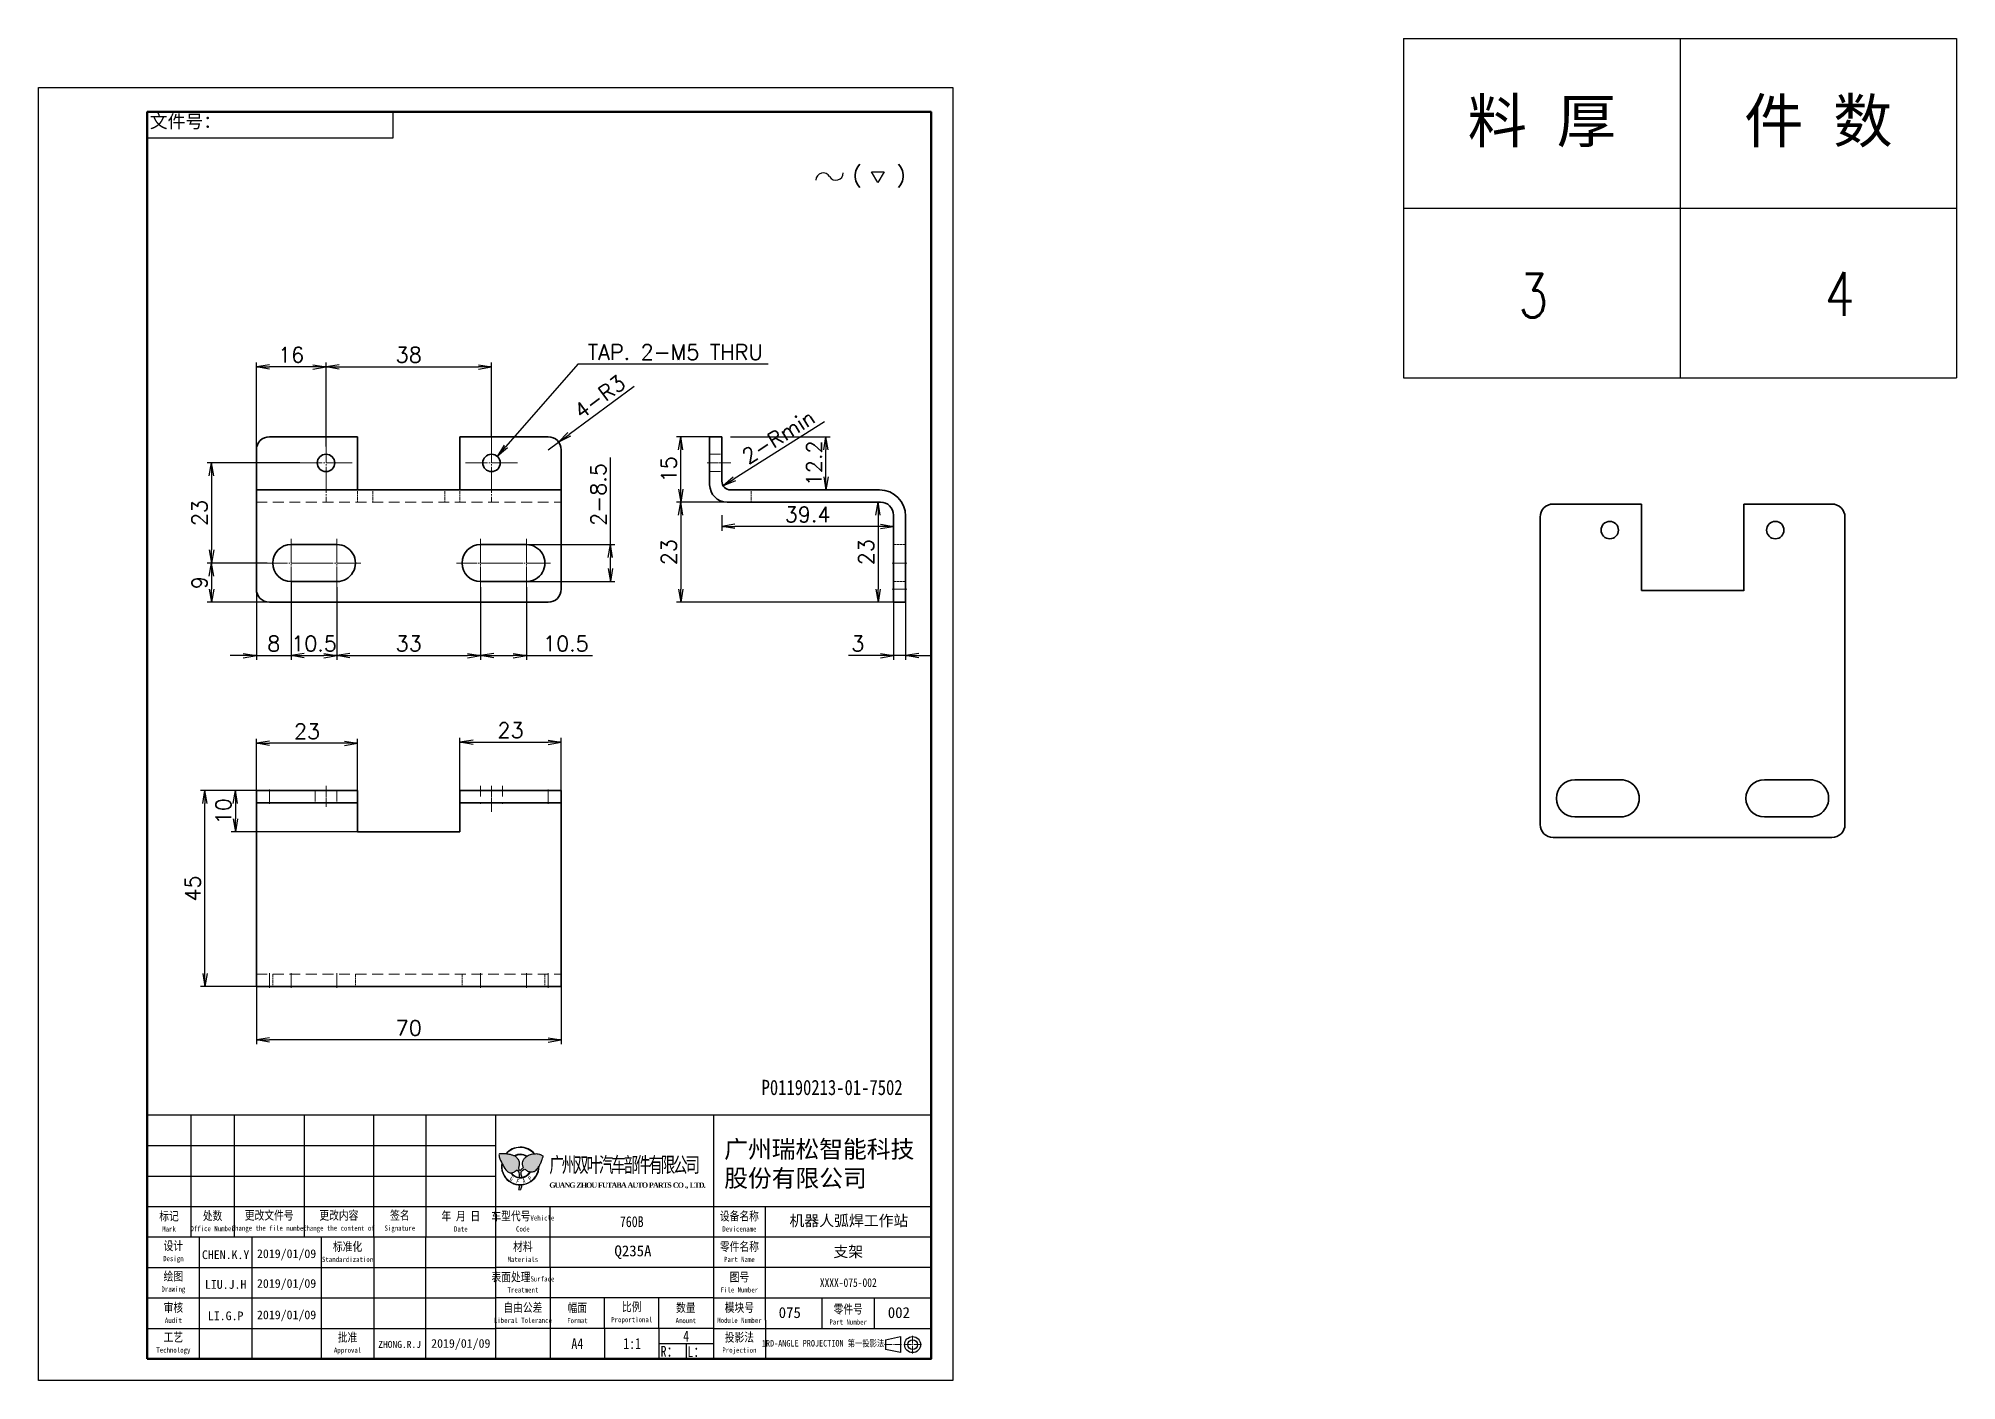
# Model space of a CAD drawing. Header units: millimetres. Extents: x 4375 to 4815, y 111 to 419.
import ezdxf
from ezdxf.enums import TextEntityAlignment as Align

# ---------------------------------------------------------------- set-up
doc = ezdxf.new("R2010")
doc.units = ezdxf.units.MM
for name, pattern in [('ACAD_ISO04W100', [30, 24, -3, 0, -3]), ('CENTER-HOKUTO', [23, 20, -1, 1, -1]), ('HIDDEN-HOKUTO', [3.8, 2.5, -1.3])]:
    doc.linetypes.add(name, pattern=pattern)
for name, color, linetype in [('AM_7', 2, 'CENTER-HOKUTO'), ('AM_HID', 1, 'HIDDEN-HOKUTO'), ('title_frame', 7, 'Continuous'), ('word_dim', 253, 'Continuous')]:
    doc.layers.add(name, color=color, linetype=linetype)
for name, color, linetype, lineweight in [('图框_内框线', 5, 'Continuous', 50), ('标注线', 3, 'Continuous', 25), ('细实线', 4, 'Continuous', 25), ('细点划线', 1, 'ACAD_ISO04W100', 20)]:
    doc.layers.add(name, color=color, linetype=linetype, lineweight=lineweight)
doc.styles.add('DIM', font='romans.shx', dxfattribs={"width": 0.8, "bigfont": 'bigfont.shx'})
doc.styles.get("Standard").update_dxf_attribs({"font": 'romans.shx', "bigfont": 'bigfont.shx'})
doc.styles.add('宋体', font='', dxfattribs={"width": 0.8, "height": 5})
doc.styles.add('工程字', font='gbenor.shx', dxfattribs={"height": 5, "bigfont": 'gbcbig.shx'})
doc.styles.add('楷体', font='KTGB2312.ttf', dxfattribs={"height": 5})
doc.styles.get('宋体').set_extended_font_data('SimSun')
doc.dimstyles.new('RS-1-1', dxfattribs={"dimtxt": 3.5, "dimasz": 3, "dimexe": 1, "dimexo": 0, "dimgap": 1, "dimtad": 3, "dimdsep": 46, "dimtxsty": 'Standard', "dimblk1": 'OPEN', "dimblk2": 'OPEN', "dimsah": 1, "dimcen": 0, "dimclrd": 256, "dimclre": 256, "dimclrt": 3, "dimadec": 0, "dimazin": 0, "dimtfac": 1, "dimtmove": 0, "dimatfit": 3, "dimfxl": 0, "dimtolj": 1, "dimtzin": 0, "dimarcsym": 0})
doc.dimstyles.new('RS-1-1$0', dxfattribs={"dimtxt": 3.5, "dimasz": 3, "dimexe": 1, "dimexo": 0, "dimgap": 1, "dimtad": 3, "dimdsep": 46, "dimtxsty": 'Standard', "dimblk1": 'OPEN', "dimblk2": 'OPEN', "dimsah": 1, "dimcen": 0, "dimclrd": 256, "dimclre": 256, "dimclrt": 3, "dimadec": 0, "dimazin": 0, "dimtfac": 1, "dimtmove": 0, "dimatfit": 3, "dimfxl": 0, "dimtolj": 1, "dimtzin": 0, "dimarcsym": 0})
doc.dimstyles.new('RS-1-1$3', dxfattribs={"dimtxt": 3.5, "dimasz": 3, "dimexe": 1, "dimexo": 0, "dimgap": 1, "dimtad": 3, "dimtih": 1, "dimtoh": 1, "dimdec": 4, "dimdsep": 46, "dimtxsty": 'Standard', "dimblk1": 'OPEN', "dimblk2": 'OPEN', "dimsah": 1, "dimcen": 0, "dimclrd": 256, "dimclre": 256, "dimclrt": 3, "dimadec": 0, "dimazin": 0, "dimtfac": 0.5, "dimtdec": 4, "dimtmove": 0, "dimatfit": 3, "dimfxl": 0, "dimtolj": 1, "dimtzin": 0, "dimarcsym": 0})

msp = doc.modelspace()

# ---------------------------------------------------------------- texts
at = {"layer": '标注线', "linetype": 'Continuous', "insert": (4400.537081788553, 401.6138704545491), "char_height": 2.99999997, "width": 94.31332953679336, "attachment_point": 1}
msp.add_mtext('{\\fSimSun|b0|i0|c134|p2;文件号：}', dxfattribs=at)
at = {"layer": '细实线', "attachment_point": 5}
for s, insert, char_height, width, style in [('{\\fSimSun|b0|i0|c134|p32;P01190213-01-750}2', (4557.20107010091, 178.2246510078447), 3.5, 38.05538274633, '宋体'), ('760B', (4511.195621728632, 147.4063614614541), 2.5, 37.49999999998545, '宋体'), ('{\\fSimSun|b1|i0|c134|p2;机器人弧焊工作站}', (4561.060978213759, 147.5199355161138), 2.5, 38.05538274631544, '工程字'), ('{\\fNSimSun|b0|i0|c134|p49;2019/01/09}', (4431.943499624697, 139.8147946680379), 2, 48, '楷体'), ('{\\fSimSun|b1|i0|c134|p2;Q235A}', (4511.473313101827, 140.4063614614541), 2.5, 38.05538274634455, '工程字'), ('{\\fSimSun|b1|i0|c134|p2;支架}', (4560.917930355497, 140.4063614614541), 2.5, 38.05538274634455, '工程字'), ('{\\fSimSun|b0|i0|c134|p2;CHEN.K.Y}', (4417.945908503537, 139.8147946680379), 2, 48, '楷体'), ('{\\fNSimSun|b0|i0|c134|p49;LIU.J.H}', (4417.945908503537, 132.9810728049488), 2, 48, '楷体'), ('{\\fNSimSun|b0|i0|c134|p49;2019/01/09}', (4431.943499624697, 132.9810728049488), 2, 48, '楷体'), ('{\\fSimSun|b0|i0|c134|p32;XXXX-075-002}', (4560.917930355497, 133.4063614614541), 2, 38.05538274633, '宋体'), ('{\\fSimSun|b0|i0|c134|p2;075}', (4547.483658796261, 126.5242117930073), 2.5, 38.05538274634455, '工程字'), ('{\\fSimSun|b0|i0|c134|p2;002}', (4572.539041542591, 126.5242117930073), 2.5, 38.05538274634455, '工程字'), ('{\\fNSimSun|b0|i0|c134|p49;LI.G.P}', (4417.945908503537, 125.7736315887546), 2, 48, '楷体'), ('{\\fNSimSun|b0|i0|c134|p49;2019/01/09}', (4431.943499624697, 125.7736315887546), 2, 48, '楷体'), ('{\\fNSimSun|b0|i0|c134|p49;ZHONG.R.J}', (4457.894077066924, 119.2242133103097), 1.6, 38.40000000000001, '楷体'), ('{\\fNSimSun|b0|i0|c134|p49;2019/01/09}', (4471.943633017324, 119.2153618216112), 2, 48, '楷体'), ('A4', (4498.695621728662, 119.4063614614541), 2.5, 12.5, '宋体'), ('1:1', (4511.284008718006, 119.4063614614541), 2.5, 12.5, '宋体'), ('4', (4523.681353048622, 121.1434124349006), 2.5, 12.5, '宋体')]:
    msp.add_mtext(s, dxfattribs=dict(at, insert=insert, char_height=char_height, width=width, style=style))

# ---------------------------------------------------------------- blocks, each defined once
blk = doc.blocks.new('一角法')
at = {"layer": '细实线', "ltscale": 43.14716906822942}
for p, q in [((8.441645644488744, 44.92344167003466), (13.17553301465523, 45.92344167003466)), ((8.441645644488744, 44.92344167003466), (8.441645644488744, 41.92344167003466)), ((13.17553301465523, 45.92344167003466), (13.17553301465523, 40.92344167003466)), ((13.18987432526774, 40.92344167003466), (8.441645644488744, 41.92344167003466))]:
    blk.add_line(p, q, dxfattribs=at)
for radius in [2.5, 1.5]:
    blk.add_circle((16.93115934672824, 43.42344167003466), radius, dxfattribs=at)
at = {"layer": '细点划线', "ltscale": 0.1}
for p, q in [((8.12703314270766, 43.42344167003466), (13.4329595403251, 43.42344167003466)), ((14.16786207654513, 43.42344167003466), (19.69445661691134, 43.42344167003466)), ((16.93115934672824, 46.20495493787192), (16.93115934672824, 40.67824110180637))]:
    blk.add_line(p, q, dxfattribs=at)
blk = doc.blocks.new('标题栏')
h = blk.add_hatch(color=3)
h.dxf.hatch_style = 1
edge = h.paths.add_edge_path()
edge.add_spline(control_points=[(5932.787581086093, 3347.003408131636), (5932.742335479096, 3347.049727490726), (5932.637894151721, 3347.156647381245), (5932.419296341964, 3347.262217665474), (5932.184453513659, 3347.411817223252), (5931.839163820259, 3347.503203102682), (5931.464959022554, 3347.62178462797), (5931.063019161581, 3347.60613317856), (5930.724447123254, 3347.590511636959), (5930.318540071291, 3347.535958110516), (5929.883035569112, 3347.423921700123), (5929.385302211756, 3347.223828282104), (5929.00562684777, 3346.98770528224), (5928.722367040326, 3346.734346562273), (5928.494032224062, 3346.554267968372), (5928.338104170827, 3346.309729027701), (5928.103751014705, 3345.990276755237), (5928.020230937433, 3345.541949346267), (5928.048986667725, 3345.090211420467), (5928.115889797051, 3344.722163508785), (5928.209833827864, 3344.511377046141), (5928.255124441718, 3344.409756451379)], knot_values=[0, 0, 0, 0, 0.1929070395727778, 0.4452911257095294, 0.7207341354277929, 1.023882711948066, 1.509834567999712, 1.887722036801287, 2.219081656644955, 2.52850272708895, 3.114267475844161, 3.562729049455809, 4.134727186698071, 4.442091073228455, 4.704756558993019, 4.999364851493557, 5.305089944074019, 5.88708273333988, 6.309780766022034, 6.667250168206111, 7.000012174898796, 7.000012174898796, 7.000012174898796, 7.000012174898796], degree=3, periodic=0)
edge.add_spline(control_points=[(5928.255124441718, 3344.409756451379), (5928.163208770278, 3344.340449627473), (5927.891419388554, 3344.135513314397), (5927.332591587507, 3343.490046109315), (5927.215342434024, 3344.034241508626), (5927.164571615222, 3344.269887099166)], knot_values=[0, 0, 0, 0, 0.3700911236979754, 1.094338278938539, 1.647460153400254, 1.647460153400254, 1.647460153400254, 1.647460153400254], degree=3, periodic=0)
edge.add_spline(control_points=[(5927.164571615222, 3344.269887099166), (5927.183636893185, 3344.325251466091), (5927.242113399667, 3344.495063559448), (5927.290991749089, 3344.779976043098), (5927.327604801742, 3345.128308647401), (5927.330277594439, 3345.482711235984), (5927.311881845031, 3345.844309987219), (5927.156595712667, 3346.154982928934), (5926.96853873892, 3346.475063832802), (5926.709907030716, 3346.720242547633), (5926.448589882794, 3346.937901696476), (5926.19125780895, 3347.085620574311), (5925.904450171292, 3347.184864647244), (5925.588722345799, 3347.306044650283), (5925.2002672912, 3347.387086913493), (5924.76447896431, 3347.505804401854), (5924.304010913127, 3347.519058958465), (5923.899885617035, 3347.606701423884), (5923.548606773523, 3347.561164468357), (5923.271313069536, 3347.616236189524), (5923.110148774373, 3347.599912210559), (5923.041215297006, 3347.592930089405)], knot_values=[0, 0, 0, 0, 0.1755069885465996, 0.5383103028034864, 0.8635196036376699, 1.224904573624195, 1.604891090255063, 1.930469563835759, 2.253179851222854, 2.715971748643573, 2.987327852059925, 3.273696327136999, 3.599351251812922, 3.896637203851387, 4.286605325793635, 4.788063105385615, 5.245540073199312, 5.663041950692192, 6.01718822418851, 6.294099594351707, 6.501063645237386, 6.501063645237386, 6.501063645237386, 6.501063645237386], degree=3, periodic=0)
edge.add_spline(control_points=[(5923.041215297006, 3347.592930089405), (5922.966135459785, 3347.602817255601), (5922.836517150486, 3347.61988652231), (5922.605036913044, 3347.484960203673), (5922.629293344675, 3347.161102137929), (5922.704443692822, 3346.799206741342), (5922.987383934224, 3346.028318018379), (5923.543344105082, 3344.931022572961), (5924.159230621374, 3343.852997643811), (5924.797989735671, 3343.332205051393), (5925.136823750553, 3343.234205910236), (5925.346658399525, 3343.206367153075), (5925.424902452141, 3343.202640925055)], knot_values=[0, 0, 0, 0, 0.2228125279980304, 0.3846649678350836, 0.727560816184629, 1.05381486010085, 1.537699722325653, 3.155062610020886, 4.778589062882894, 5.19008390646662, 5.585022285985285, 5.81955901212041, 5.81955901212041, 5.81955901212041, 5.81955901212041], degree=3, periodic=0)
edge.add_spline(control_points=[(5925.424902452141, 3343.202640925055), (5925.487969547933, 3343.199637471481), (5925.705030454051, 3343.204158816558), (5926.051671771958, 3343.317329023513), (5926.377899780508, 3343.59083698155), (5926.596191519666, 3343.748723933419), (5926.705261593543, 3343.827612587523)], knot_values=[5.81955901212041, 5.81955901212041, 5.81955901212041, 5.81955901212041, 6.008602775570099, 6.469787211765272, 6.874460121206234, 7.278571375262834, 7.278571375262834, 7.278571375262834, 7.278571375262834], degree=3, periodic=0)
edge.add_spline(control_points=[(5926.705261593543, 3343.827612587523), (5926.824134542779, 3343.777639213191), (5927.096204516468, 3343.66326285821), (5927.312819375237, 3343.165679536184), (5927.351044719498, 3342.653748028223), (5927.358055038123, 3342.297160865853), (5927.360224739331, 3342.157001580008)], knot_values=[0.1022986159130705, 0.1022986159130705, 0.1022986159130705, 0.1022986159130705, 0.4777042764312851, 0.9615067775405817, 1.610835938723838, 2.030726219695452, 2.030726219695452, 2.030726219695452, 2.030726219695452], degree=3, periodic=0)
edge.add_arc((5927.514826119558, 3344.756961601862), 2.604552495537057, 266.5970290200426, 278.3120006324949)
edge.add_spline(control_points=[(5927.891349225878, 3342.179768544986), (5927.852274491514, 3342.32751357289), (5927.773757942407, 3342.625933627628), (5927.659722145648, 3343.084976869937), (5927.793106104227, 3343.538609379747), (5928.126164652256, 3343.868619950208), (5928.401507225636, 3343.991005115254), (5928.553094561859, 3344.058383148862)], knot_values=[0.1031969452664681, 0.1031969452664681, 0.1031969452664681, 0.1031969452664681, 0.5631721708665947, 1.030441609962774, 1.499311443311568, 1.903231876456881, 2.397992533979948, 2.397992533979948, 2.397992533979948, 2.397992533979948], degree=3, periodic=0)
edge.add_spline(control_points=[(5928.553094561859, 3344.058383148862), (5928.653753807142, 3343.988057730713), (5928.868864792901, 3343.837770790061), (5929.17156781855, 3343.581015275713), (5929.501029725778, 3343.49401670365), (5929.692400849601, 3343.449292141674), (5929.75976281417, 3343.436373498329)], knot_values=[0, 0, 0, 0, 0.3693273821862919, 0.7892606091593941, 1.170101893302091, 1.375715444450696, 1.375715444450696, 1.375715444450696, 1.375715444450696], degree=3, periodic=0)
edge.add_spline(control_points=[(5929.75976281417, 3343.436373498329), (5929.839095599875, 3343.421159096987), (5930.152087454216, 3343.376455810521), (5930.856998916629, 3343.51742472585), (5931.51812302183, 3344.199087573337), (5932.034720264483, 3345.025949119226), (5932.333393164512, 3345.730033937112), (5932.514317357035, 3346.337711268307), (5932.722221188437, 3346.685971910192), (5932.773062051512, 3346.932892912944), (5932.787581086094, 3347.003408131636)], knot_values=[1.375715444450696, 1.375715444450696, 1.375715444450696, 1.375715444450696, 1.617868355155802, 2.326652322685956, 3.423682852670106, 4.342319030275235, 5.261843987248788, 5.703912979297773, 6.242326092686864, 6.457547598260339, 6.457547598260339, 6.457547598260339, 6.457547598260339], degree=3, periodic=0)
edge = h.paths.add_edge_path(flags=17)
edge.add_spline(control_points=[(5928.951028067631, 3346.929751896936), (5928.979394698811, 3346.95200553817), (5929.008262889012, 3346.973672145587), (5929.037589068579, 3346.994747010149)], knot_values=[2.87415995309629, 2.87415995309629, 2.87415995309629, 2.87415995309629, 2.982411352179713, 2.982411352179713, 2.982411352179713, 2.982411352179713], degree=3, periodic=0)
edge.add_arc((5927.514826119558, 3344.756961601862), 2.70674907083297, 55.76558815973736, 120.3091727448877)
edge.add_spline(control_points=[(5926.148822319795, 3347.093738046344), (5926.165810654328, 3347.086500923753), (5926.203987072274, 3347.06961710408), (5926.241545396087, 3347.051244282165), (5926.262265701474, 3347.040552217769)], knot_values=[3.203855027797414, 3.203855027797414, 3.203855027797414, 3.203855027797414, 3.259277692126279, 3.329118991465865, 3.329118991465865, 3.329118991465865, 3.329118991465865], degree=3, periodic=0)
edge.add_arc((5927.514826119558, 3344.756961601862), 2.604552495537447, 56.535524716646194, 118.74497982086609, ccw=False)
edge = h.paths.add_edge_path()
edge.add_spline(control_points=[(5927.891349225878, 3342.179768544986), (5927.900115770246, 3342.146621465079), (5927.908888620852, 3342.113489044147), (5927.917661471457, 3342.080356623216)], knot_values=[0, 0, 0, 0, 0.1031969452664681, 0.1031969452664681, 0.1031969452664681, 0.1031969452664681], degree=3, periodic=0)
edge.add_arc((5927.514826119558, 3344.756961601862), 2.706749070832541, 278.5589129752793, 330.3619168952587)
edge.add_spline(control_points=[(5929.867441536529, 3343.41842089189), (5929.83143911851, 3343.423422020175), (5929.795563338057, 3343.429507692044), (5929.75976281417, 3343.436373498329)], knot_values=[1.375715444450696, 1.375715444450696, 1.375715444450696, 1.375715444450696, 1.484991842435578, 1.484991842435578, 1.484991842435578, 1.484991842435578], degree=3, periodic=0)
edge.add_arc((5927.514826119558, 3344.756961601862), 2.604552495537058, 278.3120006324949, 329.5337514964722, ccw=False)
edge = h.paths.add_edge_path()
edge.add_spline(control_points=[(5927.917661471457, 3342.080356623216), (5927.908888620852, 3342.113489044147), (5927.900115770246, 3342.146621465079), (5927.891349225878, 3342.179768544986)], knot_values=[0, 0, 0, 0, 0.1031969452664681, 0.1031969452664681, 0.1031969452664681, 0.1031969452664681], degree=3, periodic=0)
edge.add_arc((5927.514826119558, 3344.756961601862), 2.604552495537058, 266.59702902004256, 278.3120006324949, ccw=False)
edge.add_spline(control_points=[(5927.360224739331, 3342.157001580008), (5927.360753347495, 3342.122854323929), (5927.361247332921, 3342.088699654003), (5927.361741318348, 3342.054544984075)], knot_values=[0, 0, 0, 0, 0.1022986159130706, 0.1022986159130706, 0.1022986159130706, 0.1022986159130706], degree=3, periodic=0)
edge.add_arc((5927.514826119558, 3344.756961601862), 2.706749070832541, 266.7578096456004, 278.5589129752793)
edge = h.paths.add_edge_path()
edge.add_spline(control_points=[(5925.42490245214, 3343.202640925054), (5925.379896549422, 3343.204784247776), (5925.334911014702, 3343.209126505333), (5925.290064683462, 3343.215232998992)], knot_values=[5.68465371609462, 5.68465371609462, 5.68465371609462, 5.68465371609462, 5.819559012120411, 5.819559012120411, 5.819559012120411, 5.819559012120411], degree=3, periodic=0)
edge.add_arc((5927.514826119558, 3344.756961601862), 2.706749070832541, 214.7214186625017, 266.7578096456004)
edge.add_spline(control_points=[(5927.361741318348, 3342.054544984075), (5927.361247332921, 3342.088699654003), (5927.360753347495, 3342.122854323929), (5927.360224739331, 3342.157001580008)], knot_values=[0, 0, 0, 0, 0.1022986159130706, 0.1022986159130706, 0.1022986159130706, 0.1022986159130706], degree=3, periodic=0)
edge.add_arc((5927.514826119558, 3344.756961601862), 2.604552495537058, 216.6389661574235, 266.59702902004256, ccw=False)
edge = h.paths.add_edge_path()
edge.add_spline(control_points=[(5927.597168846745, 3339.3279066662), (5927.655814480001, 3339.533537938955), (5927.760900494637, 3339.90200477508), (5927.8466662563, 3340.275421049825), (5927.884568489959, 3340.440443905366)], knot_values=[0, 0, 0, 0, 0.6413539749399928, 1.149230206166497, 1.149230206166497, 1.149230206166497, 1.149230206166497], degree=3, periodic=0)
edge.add_arc((5927.514826119559, 3344.756961601863), 4.332324369739954, 265.55759854534153, 274.8958659567639, ccw=False)
edge.add_spline(control_points=[(5927.179257829953, 3340.437652818313), (5927.209583880966, 3340.338962607871), (5927.288297643066, 3340.082804041644), (5927.260989942939, 3339.695740852723), (5927.141571380536, 3339.455759195613), (5927.095626354439, 3339.363428796748)], knot_values=[0, 0, 0, 0, 0.3091294541865747, 0.8023709485203064, 1.110808441366109, 1.110808441366109, 1.110808441366109, 1.110808441366109], degree=3, periodic=0)
edge.add_line((5927.095626354439, 3339.363428796748), (5927.597168846745, 3339.3279066662))
h = blk.add_hatch(color=3)
h.dxf.hatch_style = 1
edge = h.paths.add_edge_path()
edge.add_spline(control_points=[(5930.696648907108, 3347.583219390952), (5930.703565149912, 3347.583893226626), (5930.735124323381, 3347.586877438553), (5930.766703743626, 3347.589449661165), (5930.791377788169, 3347.591259329264)], knot_values=[4.760068673148871, 4.760068673148871, 4.760068673148871, 4.760068673148871, 4.780930518253843, 4.85524679354952, 4.85524679354952, 4.85524679354952, 4.85524679354952], degree=3, periodic=0)
edge.add_arc((5927.514826119557, 3344.756961601864), 4.332324369738199, 40.86061096323423, 139.9064899543646)
edge.add_spline(control_points=[(5924.200622425809, 3347.547138714699), (5924.217259864437, 3347.544602309816), (5924.233905766449, 3347.542122063936), (5924.250564596193, 3347.539764872789)], knot_values=[5.287244521657213, 5.287244521657213, 5.287244521657213, 5.287244521657213, 5.33756636782755, 5.33756636782755, 5.33756636782755, 5.33756636782755], degree=3, periodic=0)
edge.add_spline(control_points=[(5924.250564596193, 3347.539764872789), (5924.263804285482, 3347.53789148319), (5924.277052140389, 3347.536095819341), (5924.290310401994, 3347.534411462607)], knot_values=[5.24725097961191, 5.24725097961191, 5.24725097961191, 5.24725097961191, 5.287244521657213, 5.287244521657213, 5.287244521657213, 5.287244521657213], degree=3, periodic=0)
edge.add_arc((5927.514826119558, 3344.756961601862), 4.25578774632394, 41.61312140509358, 139.2598996485645, ccw=False)
edge = h.paths.add_edge_path()
edge.add_spline(control_points=[(5923.308879886089, 3345.40683581576), (5923.289317424646, 3345.445312214099), (5923.269908870076, 3345.483847524931), (5923.250667157498, 3345.522456729819)], knot_values=[2.490052817711013, 2.490052817711013, 2.490052817711013, 2.490052817711013, 2.619753040383368, 2.619753040383368, 2.619753040383368, 2.619753040383368], degree=3, periodic=0)
edge.add_arc((5927.514826119559, 3344.756961601863), 4.332324369739955, 169.8227544507309, 359.7742750261916)
edge.add_spline(control_points=[(5931.847116868784, 3344.739893830318), (5931.821433757983, 3344.697179740064), (5931.795128767296, 3344.654803955194), (5931.768170457883, 3344.6127697803)], knot_values=[3.8498413589486, 3.8498413589486, 3.8498413589486, 3.8498413589486, 3.999700473778207, 3.999700473778207, 3.999700473778207, 3.999700473778207], degree=3, periodic=0)
edge.add_arc((5927.514826119558, 3344.756961601862), 4.255787746324373, 171.2178105511579, 358.05837020857155, ccw=False)
blk.add_line((5927.095626354439, 3339.363428796748), (5927.597168846745, 3339.3279066662))
for centre, radius, start, end in [((5927.514826119557, 3344.756961601864), 4.332324369738208, 40.86061096324664, 139.9064899543615), ((5927.514826119558, 3344.756961601862), 4.255787746324182, 41.61312140509356, 139.2598996489617), ((5927.514826119559, 3344.756961601863), 4.332324369739812, 169.8227544507073, 359.7742750261313), ((5927.514826119558, 3344.756961601862), 4.255787746324182, 171.2178052270839, 358.0583702089226), ((5927.514826119558, 3344.756961601862), 2.706749070832524, 214.7214186625017, 330.3619168952587), ((5927.514826119558, 3344.756961601862), 2.604552495537219, 216.638966157296, 329.5337514964448), ((5927.514826119558, 3344.756961601862), 2.706749070832524, 55.76558815971604, 120.3091727449043), ((5927.514826119558, 3344.756961601862), 2.604552495537219, 56.53552471662948, 118.7449798209187)]:
    blk.add_arc(centre, radius, start, end)
for points in [[(5923.041215297006, 3347.592930089405), (5922.818402769008, 3347.592930089405), (5922.68066479808, 3347.507933244488), (5922.636102409827, 3347.167945367691), (5922.700920589123, 3346.848194988795), (5922.858914351092, 3346.390830220727), (5923.558055097889, 3344.932384154991), (5924.485676802348, 3343.599959254083), (5924.815492454877, 3343.353890886261), (5925.19097942145, 3343.231474132706), (5925.613896728266, 3343.207780615611), (5926.052623561765, 3343.349941966745), (5926.380680774826, 3343.586877883385), (5926.705261593543, 3343.827612587523)], [(5927.164571615222, 3344.269887099166), (5927.218790458852, 3344.436809296683), (5927.288965512469, 3344.792761128657), (5927.32135435982, 3345.116353545003), (5927.326752305467, 3345.477698198644), (5927.283567566821, 3345.855222808662), (5927.153180189706, 3346.153552281474), (5926.98224367958, 3346.427272282737), (5926.659749284203, 3346.759196529017), (5926.447781346356, 3346.928618275515), (5926.199471739439, 3347.071269047088), (5925.896133597045, 3347.18974732077), (5925.615672182998, 3347.288339067432), (5925.237334866431, 3347.382869544126), (5924.747263008626, 3347.489121503643), (5924.29201200738, 3347.534195908188), (5923.877649857682, 3347.58530194117), (5923.523551077271, 3347.579502221961), (5923.247822840131, 3347.605072637858), (5923.041215297006, 3347.592930089405)], [(5928.255124441718, 3344.409756451379), (5928.131443425336, 3344.71867967693), (5928.059296361359, 3345.068792765313), (5928.038682663051, 3345.49098786509), (5928.17267023522, 3346.057347236216), (5928.337578061484, 3346.314783133227), (5928.512793030269, 3346.551624347385), (5928.708620523896, 3346.726680767295), (5928.944061311043, 3346.924266684027), (5929.428301627348, 3347.228722239195), (5929.843258137802, 3347.398807151631), (5930.410720694395, 3347.544088216295), (5930.717400869225, 3347.585181636704), (5931.04816292244, 3347.605072886421), (5931.42603261263, 3347.601407328663), (5931.898887370751, 3347.489346701672), (5932.186809684456, 3347.394479422187), (5932.428786679703, 3347.262889204564), (5932.64609858374, 3347.134540993439), (5932.787581086093, 3347.003408131636)], [(5927.361741318348, 3342.054544984075), (5927.34957153396, 3342.57659205128), (5927.264474094293, 3343.220320864777), (5927.03349482657, 3343.645424896705), (5926.705261593543, 3343.827612587523)], [(5928.255124441718, 3344.409756451379), (5927.968007125995, 3344.176237529551), (5927.376142921409, 3343.758828012165), (5927.164571615222, 3344.269887099166)], [(5927.917661471457, 3342.080356623216), (5927.775059319025, 3342.625175418927), (5927.70211899173, 3343.086716790169), (5927.835843707415, 3343.536112630202), (5928.115449664423, 3343.827612587523), (5928.553094561859, 3344.058383148862)], [(5928.553094561859, 3344.058383148862), (5928.852678785096, 3343.842392388828), (5929.196803687457, 3343.601722559619), (5929.558133954835, 3343.481387520733), (5929.999428919648, 3343.405535306582), (5930.695116741432, 3343.541156718056), (5931.521611454584, 3344.262532121607), (5932.013896470104, 3345.038127306159), (5932.373725287166, 3345.884324309763), (5932.520819892793, 3346.301203393823), (5932.737483456619, 3346.794098495016), (5932.787581086094, 3347.003408131636)], [(5927.179257829953, 3340.437652818313), (5927.255624397098, 3340.138104546964), (5927.218701862135, 3339.646246947506), (5927.095626354439, 3339.363428796748)], [(5927.884568489959, 3340.440443905366), (5927.767088548197, 3339.946341962921), (5927.597168846745, 3339.3279066662)]]:
    blk.add_spline(points, degree=3)
at = {"layer": '标注线'}
for p, q in [((5851.865170452751, 3356.475498553292), (5851.865170452751, 3328.475498553292)), ((5861.865170452751, 3328.475498553292), (5861.865170452751, 3356.475498553292)), ((5877.865170452751, 3356.475498553292), (5877.865170452751, 3328.475498553292)), ((5893.865170452751, 3328.475498553292), (5893.865170452751, 3356.475498553292)), ((5905.865170452751, 3356.475498553292), (5905.865170452751, 3328.475498553292)), ((5921.865170452751, 3356.475498553292), (5921.865170452751, 3300.475498553292)), ((5971.865170452751, 3356.475498553292), (5971.865170452751, 3300.475498553292)), ((5841.865170452751, 3349.475498553292), (5921.865170452751, 3349.475498553292)), ((5841.865170452751, 3342.475498553292), (5921.865170452751, 3342.475498553292)), ((5841.865170452751, 3335.475498553292), (5921.865170452751, 3335.475498553292)), ((5921.865170452751, 3335.475498553292), (6021.865170452751, 3335.475498553292)), ((5934.365170452751, 3321.475498553292), (5934.365170452751, 3335.475498553292)), ((5983.809787706428, 3309.334405648668), (5983.809787706428, 3335.475498553292)), ((5841.865170452751, 3328.475498553292), (5971.865170452751, 3328.475498553292)), ((5853.865170452751, 3300.475498553292), (5853.865170452751, 3328.475498553292)), ((5865.865170452751, 3328.475498553292), (5865.865170452751, 3300.475498553292)), ((5881.865170452751, 3300.475498553292), (5881.865170452751, 3328.475498553292)), ((5893.865170452751, 3328.475498553292), (5893.865170452751, 3300.475498553292)), ((5905.865170452751, 3300.475498553292), (5905.865170452751, 3328.475498553292)), ((5971.865170452751, 3328.475498553292), (6021.865170452751, 3328.475498553292)), ((5841.865170452751, 3321.475498553292), (5921.865170452751, 3321.475498553292)), ((6021.865170452751, 3321.475498553292), (5921.865170452751, 3321.475498553292)), ((5934.365170452751, 3321.475498553292), (5934.365170452751, 3300.475498553292)), ((5841.865170452751, 3314.475498553292), (5921.865170452751, 3314.475498553292)), ((5971.865170452751, 3314.475498553292), (5921.865170452751, 3314.475498553292)), ((5946.865170452751, 3307.475498553292), (5946.865170452751, 3314.475498553292)), ((5959.365170452751, 3307.475498553292), (5959.365170452751, 3314.475498553292)), ((5971.865170452751, 3314.475498553292), (6021.865170452751, 3314.475498553292)), ((5996.809787706428, 3307.475498553292), (5996.809787706428, 3314.475498553292)), ((5996.809787706428, 3314.475498553292), (6008.809787706428, 3314.475498553292)), ((6008.809787706428, 3314.475498553292), (6008.809787706428, 3307.475498553292)), ((5983.809787706428, 3309.334405648668), (5983.809787706428, 3300.475498553292)), ((5841.865170452751, 3307.475498553292), (5921.865170452751, 3307.475498553292)), ((5971.865170452751, 3307.475498553292), (5921.865170452751, 3307.475498553292)), ((5946.865170452751, 3307.475498553292), (5946.865170452751, 3300.475498553292)), ((5959.365170452751, 3307.475498553292), (5959.365170452751, 3300.475498553292)), ((5959.365170452751, 3303.975498553292), (5971.865170452751, 3303.975498553292)), ((5965.615170452751, 3303.975498553292), (5965.615170452751, 3300.475498553292)), ((5971.865170452751, 3307.475498553292), (6021.865170452751, 3307.475498553292)), ((5981.865170452751, 3300.475498553292), (6006.865170452751, 3300.475498553292))]:
    blk.add_line(p, q, dxfattribs=at)
blk.add_lwpolyline([(6021.865170452751, 3356.475498553292), (5841.865170452751, 3356.475498553292), (5841.865170452751, 3300.475498553292), (6021.865170452751, 3300.475498553292), (6021.865170452751, 3356.475498553292)], dxfattribs=at)
at = {"layer": '细实线', "xscale": 0.7349999999999999, "yscale": 0.7349999999999999, "zscale": 0.7349999999999999}
blk.add_blockref('一角法', (6005.163334127967, 3271.825417348341), dxfattribs=at)
at = {"attachment_point": 1, "style": '楷体'}
for s, insert, char_height, width in [('{\\fSimSun|b0|i0|c134|p2;广州瑞松智能科技  股份有限公司}', (5974.345116034496, 3350.651142192268), 4, 54.0573546980122), ('{\\fSimSun|b0|i0|c134|p2;\\W0.7;\\T0.75;广州双叶汽车部件有限公司\\P\\fTimes New Roman|b1|i0|c0|p18;\\H0.34286x;\\W1;\\T0.85;\\C0;GUANG ZHOU FUTABA AUTO PARTS CO ., LTD.}', (5934.19853132343, 3346.813740533782), 3.5, 45.50687384373305)]:
    blk.add_mtext(s, dxfattribs=dict(at, insert=insert, char_height=char_height, width=width))
at = {"layer": '标注线', "char_height": 1, "width": 6.809403995805951, "attachment_point": 1, "style": '宋体'}
for s, insert, rotation in [('G', (5925.528083020234, 3342.508816310573), 327.57770194198537), ('F', (5926.734647372001, 3341.866199926223), 346.6262444697022), ('A', (5927.92770935306, 3341.791830854594), 8.763927267361), ('P', (5929.170598540684, 3342.132742254443), 38.076578329033765)]:
    blk.add_mtext(s, dxfattribs=dict(at, insert=insert, rotation=rotation))
at = {"layer": '标注线', "style": '宋体'}
for s, insert, char_height, width, attachment_point in [('标记\\P{\\H0.6x;Mark}', (5846.865170452751, 3331.975498553292), 2, 10, 5), ('处数\\P{\\H0.6x;Office Number}', (5856.865170452751, 3332.060357757017), 2, 10, 5), ('更改文件号\\P{\\H0.6x;Change the file number}', (5869.865170452751, 3331.975498553293), 2, 16, 5), ('更改内容\\P{\\H0.6x;Change the content of}', (5885.865170452751, 3331.975498553293), 2, 16, 5), ('签名\\P{\\H0.6x;Signature}', (5899.865170452751, 3331.975498553292), 2, 12, 5), ('年 月 日\\P{\\H0.6x;Date}', (5913.865170452751, 3331.975498553292), 2, 16, 5), ('车型代号{\\H0.6x;Vehicle Code}', (5928.115170452751, 3331.975498553293), 2, 12.5, 5), ('设备名称\\P{\\H0.6x;Devicename}', (5977.83747907959, 3331.975498553293), 2, 11.94461725367637, 5), ('设计\\P{\\H0.6x;Design}', (5847.865170452751, 3324.975498553292), 2, 12, 5), ('标准化\\P{\\H0.6x;Standardization}', (5887.865170452751, 3324.975498553293), 2, 12, 5), ('材料\\P{\\H0.6x;Materials}', (5928.115170452751, 3324.975498553292), 2, 12.5, 5), ('零件名称\\P{\\H0.6x;Part Name}', (5977.83747907959, 3324.975498553292), 2, 11.94461725367819, 5), ('绘图\\P{\\H0.6x;Drawing}', (5847.865170452751, 3317.975498553292), 2, 12, 5), ('表面处理{\\H0.6x;Surface Treatment}', (5928.128124055472, 3317.975498553292), 2, 12.5259072054414, 5), ('图号\\P{\\H0.6x;File Number}', (5977.83747907959, 3317.975498553292), 2, 11.94461725367728, 5), ('审核\\P{\\H0.6x;Audit}', (5847.865170452751, 3310.975498553292), 2, 12, 5), ('自由公差\\P{\\H0.6x;Liberal Tolerance}', (5928.115170452751, 3310.975498553293), 2, 12.5, 5), ('幅面\\P{\\H0.6x;Format}', (5940.635368528692, 3310.933992584377), 2, 12.54039615188231, 5), ('比例\\P{\\H0.6x;Proportional}', (5953.115170452751, 3310.975498553293), 2, 12.5, 5), ('数量\\P{\\H0.6x;Amount}', (5965.537765052013, 3310.933992584377), 2, 12.34518919852417, 5), ('模块号\\P{\\H0.6x;Module Number}', (5977.83747907959, 3310.975498553293), 2, 11.94461725367637, 5), ('零件号\\P{\\H0.6x;Part Number}', (6002.809787706428, 3310.602539501174), 2, 12, 5), ('工艺\\P{\\H0.6x;Technology}', (5847.865170452751, 3303.975498553292), 2, 12, 5), ('批准\\P{\\H0.6x;Approval}', (5887.865170452751, 3303.975498553293), 2, 12, 5), ('投影法\\P{\\H0.6x;Projection}', (5977.83747907959, 3303.975498553293), 2, 11.94461725367728, 5), ('1RD-ANGLE PROJECTION 第一投影法', (5997.042563081894, 3303.975498553293), 1.5, 26.46555075092874, 5), ('R：', (5959.744619549148, 3302.197782144891), 2.499999975, 5.872711570693355, 4), ('L：', (5965.8921372041, 3302.124418171215), 2.499999975, 5.872711570693355, 4)]:
    blk.add_mtext(s, dxfattribs=dict(at, insert=insert, char_height=char_height, width=width, attachment_point=attachment_point))
blk = doc.blocks.new('_Open')
at = {"color": 0, "lineweight": -2}
for p, q in [((-1, 0.1666666666666667), (0, 0)), ((-1, -0.1666666666666667), (0, 0)), ((0, 0), (-1, 0))]:
    blk.add_line(p, q, dxfattribs=at)
blk = doc.blocks.new('*D14')
at = {"layer": 'DEFPOINTS', "color": 0, "transparency": 16777216}
for p in [(4571.284643720076, 289.6884929052075), (4574.084631513045, 289.6884929052075), (4574.084631513045, 277.4420355077644)]:
    blk.add_point(p, dxfattribs=at)
at = {"layer": 'word_dim', "lineweight": -2, "transparency": 16777216}
for p, q in [((4571.284643720076, 289.6884929052075), (4571.284643720076, 276.4420355077644)), ((4574.084631513045, 289.6884929052075), (4574.084631513045, 276.4420355077644)), ((4568.284643720076, 277.4420355077644), (4560.951310386743, 277.4420355077644)), ((4574.084631513045, 277.4420355077644), (4571.284643720076, 277.4420355077644)), ((4577.084631513045, 277.4420355077644), (4580.084631513045, 277.4420355077644))]:
    blk.add_line(p, q, dxfattribs=at)
at = {"layer": 'word_dim', "lineweight": -2, "transparency": 16777216, "xscale": 3, "yscale": 3, "zscale": 3}
blk.add_blockref('_Open', (4571.284643720076, 277.4420355077644), dxfattribs=at)
at = {"layer": 'word_dim', "lineweight": -2, "transparency": 16777216, "xscale": 3, "yscale": 3, "zscale": 3, "rotation": 180}
blk.add_blockref('_Open', (4574.084631513045, 277.4420355077644), dxfattribs=at)
at = {"layer": 'word_dim', "color": 3, "transparency": 16777216, "insert": (4563.117977053409, 280.1920355077644), "char_height": 3.5, "attachment_point": 5}
blk.add_mtext('\\A1;3', dxfattribs=at)
blk = doc.blocks.new('*D15')
at = {"layer": 'DEFPOINTS', "color": 0, "transparency": 16777216}
for p in [(4424.996282860285, 201.4311607886528), (4494.996282860285, 201.4311607886528), (4424.996282860285, 189.1536416620846)]:
    blk.add_point(p, dxfattribs=at)
at = {"layer": 'word_dim', "lineweight": -2, "transparency": 16777216}
for p, q in [((4424.996282860285, 201.4311607886528), (4424.996282860285, 188.1536416620846)), ((4494.996282860285, 201.4311607886528), (4494.996282860285, 188.1536416620846)), ((4491.996282860285, 189.1536416620846), (4427.996282860285, 189.1536416620846))]:
    blk.add_line(p, q, dxfattribs=at)
at = {"layer": 'word_dim', "lineweight": -2, "transparency": 16777216, "xscale": 3, "yscale": 3, "zscale": 3, "rotation": 180}
blk.add_blockref('_Open', (4424.996282860285, 189.1536416620846), dxfattribs=at)
at = {"layer": 'word_dim', "lineweight": -2, "transparency": 16777216, "xscale": 3, "yscale": 3, "zscale": 3}
blk.add_blockref('_Open', (4494.996282860285, 189.1536416620846), dxfattribs=at)
at = {"layer": 'word_dim', "color": 3, "transparency": 16777216, "insert": (4459.996282860285, 191.9036416620846), "char_height": 3.5, "attachment_point": 5}
blk.add_mtext('\\A1;70', dxfattribs=at)
blk = doc.blocks.new('*D16')
at = {"layer": 'DEFPOINTS', "color": 0, "transparency": 16777216}
for p in [(4413.172631625665, 246.4311607886529), (4424.996282860285, 246.4311607886528), (4424.996282860285, 201.4311607886528)]:
    blk.add_point(p, dxfattribs=at)
at = {"layer": 'word_dim', "lineweight": -2, "transparency": 16777216}
for p, q in [((4424.996282860285, 246.4311607886528), (4412.172631625665, 246.4311607886529)), ((4413.172631625665, 204.4311607886529), (4413.172631625665, 243.4311607886529)), ((4424.996282860285, 201.4311607886528), (4412.172631625665, 201.4311607886529))]:
    blk.add_line(p, q, dxfattribs=at)
at = {"layer": 'word_dim', "lineweight": -2, "transparency": 16777216, "xscale": 3, "yscale": 3, "zscale": 3}
for p, rotation in [((4413.172631625665, 246.4311607886529), 90), ((4413.172631625665, 201.4311607886529), 270)]:
    blk.add_blockref('_Open', p, dxfattribs=dict(at, rotation=rotation))
at = {"layer": 'word_dim', "color": 3, "transparency": 16777216, "insert": (4410.422631625665, 223.9311607886536), "char_height": 3.5, "attachment_point": 5, "rotation": 90}
blk.add_mtext('\\A1;45', dxfattribs=at)
blk = doc.blocks.new('*D17')
at = {"layer": 'DEFPOINTS', "color": 0, "transparency": 16777216}
for p in [(4522.459509652629, 327.6884929052075), (4529.084631513045, 327.6884929052075), (4533.084631513016, 312.6884929052002)]:
    blk.add_point(p, dxfattribs=at)
at = {"layer": 'word_dim', "lineweight": -2, "transparency": 16777216}
for p, q in [((4529.084631513045, 327.6884929052075), (4521.459509652629, 327.6884929052075)), ((4522.459509652629, 315.6884929052002), (4522.459509652629, 324.6884929052075)), ((4533.084631513016, 312.6884929052002), (4521.459509652629, 312.6884929052002))]:
    blk.add_line(p, q, dxfattribs=at)
at = {"layer": 'word_dim', "lineweight": -2, "transparency": 16777216, "xscale": 3, "yscale": 3, "zscale": 3}
for p, rotation in [((4522.459509652629, 327.6884929052075), 90), ((4522.459509652629, 312.6884929052002), 270)]:
    blk.add_blockref('_Open', p, dxfattribs=dict(at, rotation=rotation))
at = {"layer": 'word_dim', "color": 3, "transparency": 16777216, "insert": (4519.709509652629, 320.1884929052046), "char_height": 3.5, "attachment_point": 5, "rotation": 90}
blk.add_mtext('\\A1;15', dxfattribs=at)
blk = doc.blocks.new('*D18')
at = {"layer": 'DEFPOINTS', "color": 0, "transparency": 16777216}
for p in [(4533.084631513016, 312.6884929052002), (4522.459509652629, 289.6884929052075), (4571.284643720076, 289.6884929052075)]:
    blk.add_point(p, dxfattribs=at)
at = {"layer": 'word_dim', "lineweight": -2, "transparency": 16777216}
for p, q in [((4533.084631513016, 312.6884929052002), (4521.459509652629, 312.6884929052002)), ((4522.459509652629, 309.6884929052002), (4522.459509652629, 292.6884929052075)), ((4571.284643720076, 289.6884929052075), (4521.459509652629, 289.6884929052075))]:
    blk.add_line(p, q, dxfattribs=at)
at = {"layer": 'word_dim', "lineweight": -2, "transparency": 16777216, "xscale": 3, "yscale": 3, "zscale": 3}
for p, rotation in [((4522.459509652629, 312.6884929052002), 90), ((4522.459509652629, 289.6884929052075), 270)]:
    blk.add_blockref('_Open', p, dxfattribs=dict(at, rotation=rotation))
at = {"layer": 'word_dim', "color": 3, "transparency": 16777216, "insert": (4519.709509652629, 301.1884929052046), "char_height": 3.5, "attachment_point": 5, "rotation": 90}
blk.add_mtext('\\A1;23', dxfattribs=at)
blk = doc.blocks.new('*D19')
at = {"layer": 'DEFPOINTS', "color": 0, "transparency": 16777216}
for p in [(4533.884619306013, 317.4884806981913), (4532.194490419784, 316.4191517740583)]:
    blk.add_point(p, dxfattribs=at)
at = {"layer": 'word_dim', "lineweight": -2, "transparency": 16777216}
blk.add_line((4555.433762605307, 331.1224244808095), (4534.72968374911, 318.0231451602472), dxfattribs=at)
at = {"layer": 'word_dim', "lineweight": -2, "transparency": 16777216, "xscale": 3, "yscale": 3, "zscale": 3, "rotation": 212.321158919378}
blk.add_blockref('_Open', (4532.194490419784, 316.4191517740583), dxfattribs=at)
at = {"layer": 'word_dim', "color": 3, "transparency": 16777216, "insert": (4544.878992571214, 327.6987087321811), "char_height": 3.5, "attachment_point": 5, "rotation": 32.32115891937796}
blk.add_mtext('\\A1;2-Rmin', dxfattribs=at)
blk = doc.blocks.new('*D20')
at = {"layer": 'DEFPOINTS', "color": 0, "transparency": 16777216}
for p in [(4424.996282860285, 257.2891662308583), (4424.996282860285, 246.4311607886528), (4448.246282860285, 246.4311607886528)]:
    blk.add_point(p, dxfattribs=at)
at = {"layer": 'word_dim', "lineweight": -2, "transparency": 16777216}
for p, q in [((4424.996282860285, 246.4311607886528), (4424.996282860285, 258.2891662308583)), ((4445.246282860285, 257.2891662308583), (4427.996282860285, 257.2891662308583)), ((4448.246282860285, 246.4311607886528), (4448.246282860285, 258.2891662308583))]:
    blk.add_line(p, q, dxfattribs=at)
at = {"layer": 'word_dim', "lineweight": -2, "transparency": 16777216, "xscale": 3, "yscale": 3, "zscale": 3, "rotation": 180}
blk.add_blockref('_Open', (4424.996282860285, 257.2891662308583), dxfattribs=at)
at = {"layer": 'word_dim', "lineweight": -2, "transparency": 16777216, "xscale": 3, "yscale": 3, "zscale": 3}
blk.add_blockref('_Open', (4448.246282860285, 257.2891662308583), dxfattribs=at)
at = {"layer": 'word_dim', "color": 3, "transparency": 16777216, "insert": (4436.621282860285, 260.0391662308583), "char_height": 3.5, "attachment_point": 5}
blk.add_mtext('\\A1;23', dxfattribs=at)
blk = doc.blocks.new('*D21')
at = {"layer": 'DEFPOINTS', "color": 0, "transparency": 16777216}
for p in [(4494.996282860285, 257.5385274440167), (4471.746282860285, 246.4311607886528), (4494.996282860285, 246.4311607886528)]:
    blk.add_point(p, dxfattribs=at)
at = {"layer": 'word_dim', "lineweight": -2, "transparency": 16777216}
for p, q in [((4471.746282860285, 246.4311607886528), (4471.746282860285, 258.5385274440167)), ((4474.746282860285, 257.5385274440167), (4491.996282860285, 257.5385274440167)), ((4494.996282860285, 246.4311607886528), (4494.996282860285, 258.5385274440167))]:
    blk.add_line(p, q, dxfattribs=at)
at = {"layer": 'word_dim', "lineweight": -2, "transparency": 16777216, "xscale": 3, "yscale": 3, "zscale": 3, "rotation": 180}
blk.add_blockref('_Open', (4471.746282860285, 257.5385274440167), dxfattribs=at)
at = {"layer": 'word_dim', "lineweight": -2, "transparency": 16777216, "xscale": 3, "yscale": 3, "zscale": 3}
blk.add_blockref('_Open', (4494.996282860285, 257.5385274440167), dxfattribs=at)
at = {"layer": 'word_dim', "color": 3, "transparency": 16777216, "insert": (4483.371282860285, 260.2885274440167), "char_height": 3.5, "attachment_point": 5}
blk.add_mtext('\\A1;23', dxfattribs=at)
blk = doc.blocks.new('*D22')
at = {"layer": 'DEFPOINTS', "color": 0, "transparency": 16777216}
for p in [(4424.996282860285, 246.4311607886528), (4420.182223352077, 236.9311607886528), (4448.246282860285, 236.9311607886528)]:
    blk.add_point(p, dxfattribs=at)
at = {"layer": 'word_dim', "lineweight": -2, "transparency": 16777216}
for p, q in [((4424.996282860285, 246.4311607886528), (4419.182223352077, 246.4311607886528)), ((4420.182223352077, 243.4311607886528), (4420.182223352077, 239.9311607886528)), ((4448.246282860285, 236.9311607886528), (4419.182223352077, 236.9311607886528))]:
    blk.add_line(p, q, dxfattribs=at)
at = {"layer": 'word_dim', "lineweight": -2, "transparency": 16777216, "xscale": 3, "yscale": 3, "zscale": 3}
for p, rotation in [((4420.182223352077, 246.4311607886528), 90), ((4420.182223352077, 236.9311607886528), 270)]:
    blk.add_blockref('_Open', p, dxfattribs=dict(at, rotation=rotation))
at = {"layer": 'word_dim', "color": 3, "transparency": 16777216, "insert": (4417.432223352077, 241.6811607886536), "char_height": 3.5, "attachment_point": 5, "rotation": 90}
blk.add_mtext('\\A1;10', dxfattribs=at)
blk = doc.blocks.new('*D23')
at = {"layer": 'DEFPOINTS', "color": 0, "transparency": 16777216}
for p in [(4424.996282860285, 292.6884929052075), (4432.996282860285, 294.4384929052075), (4432.996282860285, 277.4420355077644)]:
    blk.add_point(p, dxfattribs=at)
at = {"layer": 'word_dim', "lineweight": -2, "transparency": 16777216}
for p, q in [((4424.996282860285, 292.6884929052075), (4424.996282860285, 276.4420355077644)), ((4432.996282860285, 294.4384929052075), (4432.996282860285, 276.4420355077644)), ((4421.996282860285, 277.4420355077644), (4418.996282860285, 277.4420355077644)), ((4424.996282860285, 277.4420355077644), (4432.996282860285, 277.4420355077644)), ((4435.996282860285, 277.4420355077644), (4438.996282860285, 277.4420355077644))]:
    blk.add_line(p, q, dxfattribs=at)
at = {"layer": 'word_dim', "lineweight": -2, "transparency": 16777216, "xscale": 3, "yscale": 3, "zscale": 3}
blk.add_blockref('_Open', (4424.996282860285, 277.4420355077644), dxfattribs=at)
at = {"layer": 'word_dim', "lineweight": -2, "transparency": 16777216, "xscale": 3, "yscale": 3, "zscale": 3, "rotation": 180}
blk.add_blockref('_Open', (4432.996282860285, 277.4420355077644), dxfattribs=at)
at = {"layer": 'word_dim', "color": 3, "transparency": 16777216, "insert": (4428.996282860285, 280.1920355077644), "char_height": 3.5, "attachment_point": 5}
blk.add_mtext('\\A1;8', dxfattribs=at)
blk = doc.blocks.new('*D24')
at = {"layer": 'DEFPOINTS', "color": 0, "transparency": 16777216}
for p in [(4432.996282860285, 293.1634990087231), (4443.496282860285, 293.1634990087158), (4443.496282860285, 277.4420355077644)]:
    blk.add_point(p, dxfattribs=at)
at = {"layer": 'word_dim', "lineweight": -2, "transparency": 16777216}
for p, q in [((4432.996282860285, 293.1634990087231), (4432.996282860285, 276.4420355077644)), ((4443.496282860285, 293.1634990087158), (4443.496282860285, 276.4420355077644)), ((4435.996282860285, 277.4420355077644), (4440.496282860285, 277.4420355077644))]:
    blk.add_line(p, q, dxfattribs=at)
at = {"layer": 'word_dim', "lineweight": -2, "transparency": 16777216, "xscale": 3, "yscale": 3, "zscale": 3, "rotation": 180}
blk.add_blockref('_Open', (4432.996282860285, 277.4420355077644), dxfattribs=at)
at = {"layer": 'word_dim', "lineweight": -2, "transparency": 16777216, "xscale": 3, "yscale": 3, "zscale": 3}
blk.add_blockref('_Open', (4443.496282860285, 277.4420355077644), dxfattribs=at)
at = {"layer": 'word_dim', "color": 3, "transparency": 16777216, "insert": (4438.246282860285, 280.1920355077644), "char_height": 3.5, "attachment_point": 5}
blk.add_mtext('\\A1;10.5', dxfattribs=at)
blk = doc.blocks.new('*D25')
at = {"layer": 'DEFPOINTS', "color": 0, "transparency": 16777216}
for p in [(4443.496282860285, 293.1634990087158), (4476.496282860285, 293.1634990087158), (4476.496282860285, 277.4420355077644)]:
    blk.add_point(p, dxfattribs=at)
at = {"layer": 'word_dim', "lineweight": -2, "transparency": 16777216}
for p, q in [((4443.496282860285, 293.1634990087158), (4443.496282860285, 276.4420355077644)), ((4476.496282860285, 293.1634990087158), (4476.496282860285, 276.4420355077644)), ((4446.496282860285, 277.4420355077644), (4473.496282860285, 277.4420355077644))]:
    blk.add_line(p, q, dxfattribs=at)
at = {"layer": 'word_dim', "lineweight": -2, "transparency": 16777216, "xscale": 3, "yscale": 3, "zscale": 3, "rotation": 180}
blk.add_blockref('_Open', (4443.496282860285, 277.4420355077644), dxfattribs=at)
at = {"layer": 'word_dim', "lineweight": -2, "transparency": 16777216, "xscale": 3, "yscale": 3, "zscale": 3}
blk.add_blockref('_Open', (4476.496282860285, 277.4420355077644), dxfattribs=at)
at = {"layer": 'word_dim', "color": 3, "transparency": 16777216, "insert": (4459.996282860285, 280.1920355077644), "char_height": 3.5, "attachment_point": 5}
blk.add_mtext('\\A1;33', dxfattribs=at)
blk = doc.blocks.new('*D26')
at = {"layer": 'DEFPOINTS', "color": 0, "transparency": 16777216}
for p in [(4476.496282860285, 293.1634990087231), (4486.996282860285, 293.1634990087231), (4486.996282860285, 277.4420355077644)]:
    blk.add_point(p, dxfattribs=at)
at = {"layer": 'word_dim', "lineweight": -2, "transparency": 16777216}
for p, q in [((4476.496282860285, 293.1634990087231), (4476.496282860285, 276.4420355077644)), ((4486.996282860285, 293.1634990087231), (4486.996282860285, 276.4420355077644)), ((4479.496282860285, 277.4420355077644), (4483.996282860285, 277.4420355077644)), ((4486.996282860285, 277.4420355077644), (4502.162949526952, 277.4420355077644))]:
    blk.add_line(p, q, dxfattribs=at)
at = {"layer": 'word_dim', "lineweight": -2, "transparency": 16777216, "xscale": 3, "yscale": 3, "zscale": 3, "rotation": 180}
blk.add_blockref('_Open', (4476.496282860285, 277.4420355077644), dxfattribs=at)
at = {"layer": 'word_dim', "lineweight": -2, "transparency": 16777216, "xscale": 3, "yscale": 3, "zscale": 3}
blk.add_blockref('_Open', (4486.996282860285, 277.4420355077644), dxfattribs=at)
at = {"layer": 'word_dim', "color": 3, "transparency": 16777216, "insert": (4496.079616193618, 280.1920355077644), "char_height": 3.5, "attachment_point": 5}
blk.add_mtext('\\A1;10.5', dxfattribs=at)
blk = doc.blocks.new('*D27')
at = {"layer": 'DEFPOINTS', "color": 0, "transparency": 16777216}
for p in [(4427.471258446222, 298.6884929052075), (4414.702628019612, 289.6884929052075), (4427.471258446222, 289.6884929052075)]:
    blk.add_point(p, dxfattribs=at)
at = {"layer": 'word_dim', "lineweight": -2, "transparency": 16777216}
for p, q in [((4427.471258446222, 298.6884929052075), (4413.702628019612, 298.6884929052075)), ((4414.702628019612, 295.6884929052075), (4414.702628019612, 292.6884929052075)), ((4427.471258446222, 289.6884929052075), (4413.702628019612, 289.6884929052075))]:
    blk.add_line(p, q, dxfattribs=at)
at = {"layer": 'word_dim', "lineweight": -2, "transparency": 16777216, "xscale": 3, "yscale": 3, "zscale": 3}
for p, rotation in [((4414.702628019612, 298.6884929052075), 90), ((4414.702628019612, 289.6884929052075), 270)]:
    blk.add_blockref('_Open', p, dxfattribs=dict(at, rotation=rotation))
at = {"layer": 'word_dim', "color": 3, "transparency": 16777216, "insert": (4411.952628019612, 294.1884929052081), "char_height": 3.5, "attachment_point": 5, "rotation": 90}
blk.add_mtext('\\A1;9', dxfattribs=at)
blk = doc.blocks.new('*D28')
at = {"layer": 'DEFPOINTS', "color": 0, "transparency": 16777216}
for p in [(4435.016302391535, 321.6884929052075), (4414.702628019612, 298.6884929052075), (4427.471258446222, 298.6884929052075)]:
    blk.add_point(p, dxfattribs=at)
at = {"layer": 'word_dim', "lineweight": -2, "transparency": 16777216}
for p, q in [((4435.016302391535, 321.6884929052075), (4413.702628019612, 321.6884929052075)), ((4414.702628019612, 318.6884929052075), (4414.702628019612, 301.6884929052075)), ((4427.471258446222, 298.6884929052075), (4413.702628019612, 298.6884929052075))]:
    blk.add_line(p, q, dxfattribs=at)
at = {"layer": 'word_dim', "lineweight": -2, "transparency": 16777216, "xscale": 3, "yscale": 3, "zscale": 3}
for p, rotation in [((4414.702628019612, 321.6884929052075), 90), ((4414.702628019612, 298.6884929052075), 270)]:
    blk.add_blockref('_Open', p, dxfattribs=dict(at, rotation=rotation))
at = {"layer": 'word_dim', "color": 3, "transparency": 16777216, "insert": (4411.952628019612, 310.1884929052081), "char_height": 3.5, "attachment_point": 5, "rotation": 90}
blk.add_mtext('\\A1;23', dxfattribs=at)
blk = doc.blocks.new('*D29')
at = {"layer": 'DEFPOINTS', "color": 0, "transparency": 16777216}
for p in [(4424.996282860285, 343.7493268512088), (4440.996282860285, 327.6685038915356), (4424.996282860285, 324.688492642931)]:
    blk.add_point(p, dxfattribs=at)
at = {"layer": 'word_dim', "lineweight": -2, "transparency": 16777216}
for p, q in [((4424.996282860285, 324.688492642931), (4424.996282860285, 344.7493268512088)), ((4437.996282860285, 343.7493268512088), (4427.996282860285, 343.7493268512088)), ((4440.996282860285, 327.6685038915356), (4440.996282860285, 344.7493268512088))]:
    blk.add_line(p, q, dxfattribs=at)
at = {"layer": 'word_dim', "lineweight": -2, "transparency": 16777216, "xscale": 3, "yscale": 3, "zscale": 3, "rotation": 180}
blk.add_blockref('_Open', (4424.996282860285, 343.7493268512088), dxfattribs=at)
at = {"layer": 'word_dim', "lineweight": -2, "transparency": 16777216, "xscale": 3, "yscale": 3, "zscale": 3}
blk.add_blockref('_Open', (4440.996282860285, 343.7493268512088), dxfattribs=at)
at = {"layer": 'word_dim', "color": 3, "transparency": 16777216, "insert": (4432.996282860285, 346.4993268512088), "char_height": 3.5, "attachment_point": 5}
blk.add_mtext('\\A1;16', dxfattribs=at)
blk = doc.blocks.new('*D30')
at = {"layer": 'DEFPOINTS', "color": 0, "transparency": 16777216}
for p in [(4478.996282860285, 343.7493268512088), (4478.996282860285, 327.6685038915356), (4440.996282860285, 325.4644270263715)]:
    blk.add_point(p, dxfattribs=at)
at = {"layer": 'word_dim', "lineweight": -2, "transparency": 16777216}
for p, q in [((4440.996282860285, 325.4644270263715), (4440.996282860285, 344.7493268512088)), ((4443.996282860285, 343.7493268512088), (4475.996282860285, 343.7493268512088)), ((4478.996282860285, 327.6685038915356), (4478.996282860285, 344.7493268512088))]:
    blk.add_line(p, q, dxfattribs=at)
at = {"layer": 'word_dim', "lineweight": -2, "transparency": 16777216, "xscale": 3, "yscale": 3, "zscale": 3, "rotation": 180}
blk.add_blockref('_Open', (4440.996282860285, 343.7493268512088), dxfattribs=at)
at = {"layer": 'word_dim', "lineweight": -2, "transparency": 16777216, "xscale": 3, "yscale": 3, "zscale": 3}
blk.add_blockref('_Open', (4478.996282860285, 343.7493268512088), dxfattribs=at)
at = {"layer": 'word_dim', "color": 3, "transparency": 16777216, "insert": (4459.996282860285, 346.4993268512088), "char_height": 3.5, "attachment_point": 5}
blk.add_mtext('\\A1;38', dxfattribs=at)
blk = doc.blocks.new('*D31')
at = {"layer": 'DEFPOINTS', "color": 0, "transparency": 16777216}
for p in [(4494.411245111226, 326.4683685488537), (4491.996282860284, 324.6884929052146)]:
    blk.add_point(p, dxfattribs=at)
at = {"layer": 'word_dim', "lineweight": -2, "transparency": 16777216}
for p, q in [((4511.71847459526, 339.2241440088944), (4496.826207364812, 328.2482441944405)), ((4491.996282860284, 324.6884929052146), (4494.411245111226, 326.4683685488537))]:
    blk.add_line(p, q, dxfattribs=at)
at = {"layer": 'word_dim', "lineweight": -2, "transparency": 16777216, "xscale": 3, "yscale": 3, "zscale": 3, "rotation": 216.3909597856383}
blk.add_blockref('_Open', (4494.411245111226, 326.4683685488537), dxfattribs=at)
at = {"layer": 'word_dim', "color": 3, "transparency": 16777216, "insert": (4503.848269431708, 336.8398473235818), "char_height": 3.5, "attachment_point": 5, "rotation": 36.3909597856383}
blk.add_mtext('\\A1;4-R3', dxfattribs=at)
blk = doc.blocks.new('*D32')
at = {"layer": 'DEFPOINTS', "color": 0, "transparency": 16777216}
for p in [(4480.312768828673, 323.1941039755302), (4477.679796891865, 320.1828818348858)]:
    blk.add_point(p, dxfattribs=at)
at = {"layer": 'word_dim', "lineweight": -2, "transparency": 16777216}
for p, q in [((4498.836656527071, 344.3791154784831), (4482.287497781259, 325.4525205809905)), ((4542.536656527453, 344.3791154784831), (4498.836656527071, 344.3791154784831))]:
    blk.add_line(p, q, dxfattribs=at)
at = {"layer": 'word_dim', "lineweight": -2, "transparency": 16777216, "xscale": 3, "yscale": 3, "zscale": 3, "rotation": 228.8339899519919}
blk.add_blockref('_Open', (4480.312768828673, 323.1941039755302), dxfattribs=at)
at = {"layer": 'word_dim', "color": 3, "transparency": 16777216, "insert": (4521.186656527452, 347.1291154784831), "char_height": 3.5, "attachment_point": 5}
blk.add_mtext('\\A1;TAP. 2-M5 THRU', dxfattribs=at)
blk = doc.blocks.new('*D33')
at = {"layer": 'DEFPOINTS', "color": 0, "transparency": 16777216}
for p in [(4486.996283046054, 302.9384929052075), (4506.293235304704, 302.9384929052075), (4486.996282674515, 294.4384929052075)]:
    blk.add_point(p, dxfattribs=at)
at = {"layer": 'word_dim', "lineweight": -2, "transparency": 16777216}
for p, q in [((4506.293235304704, 302.9384929052075), (4506.293235304704, 322.9384929052075)), ((4486.996283046054, 302.9384929052075), (4507.293235304704, 302.9384929052075)), ((4506.293235304704, 297.4384929052075), (4506.293235304704, 299.9384929052075)), ((4486.996282674515, 294.4384929052075), (4507.293235304704, 294.4384929052075))]:
    blk.add_line(p, q, dxfattribs=at)
at = {"layer": 'word_dim', "lineweight": -2, "transparency": 16777216, "xscale": 3, "yscale": 3, "zscale": 3}
for p, rotation in [((4506.293235304704, 302.9384929052075), 90), ((4506.293235304704, 294.4384929052075), 270)]:
    blk.add_blockref('_Open', p, dxfattribs=dict(at, rotation=rotation))
at = {"layer": 'word_dim', "color": 3, "transparency": 16777216, "insert": (4503.543235304704, 314.4384929052082), "char_height": 3.5, "attachment_point": 5, "rotation": 90}
blk.add_mtext('\\A1;2-8.5', dxfattribs=at)
blk = doc.blocks.new('shiage0')
at = {"layer": 'word_dim', "color": 3, "linetype": 'Continuous'}
for centre, radius, start, end in [((1.687489685469927, 1.849274192977646e-05), 1.687500000000015, 29.99999999999973, 180), ((4.610325423242443, 1.68751849274193), 1.6875, 209.9999999999997, 0)]:
    blk.add_arc(centre, radius, start, end, dxfattribs=at)
blk = doc.blocks.new('12')
at = {"layer": 'title_frame', "color": 3, "linetype": 'Continuous'}
blk.add_lwpolyline([(20.45953957290135, 3.029106033062448), (19.01453957290136, 5.531919449999464), (21.90453957290134, 5.531919449999464)], close=True, dxfattribs=at)
blk.add_blockref('shiage0', (6.232110961562512, 3.563542641311528), dxfattribs=at)
blk.add_text('(   )', height=3.5, dxfattribs=at).set_placement((14.64364134312495, 3.07716278909686))
blk = doc.blocks.new('*D35')
at = {"layer": 'DEFPOINTS', "color": 0, "linetype": 'Continuous', "ltscale": 2, "transparency": 16777216}
for p in [(4533.884619306015, 327.6884929052076), (4555.793474283453, 327.6884929052076), (4533.884619306015, 315.4884806981763)]:
    blk.add_point(p, dxfattribs=at)
at = {"layer": 'word_dim', "linetype": 'Continuous', "lineweight": -2, "ltscale": 2, "transparency": 16777216}
for p, q in [((4533.884619306015, 327.6884929052076), (4556.793474283453, 327.6884929052076)), ((4555.793474283453, 318.4884806981763), (4555.793474283453, 324.6884929052076)), ((4533.884619306015, 315.4884806981763), (4556.793474283453, 315.4884806981763))]:
    blk.add_line(p, q, dxfattribs=at)
at = {"layer": 'word_dim', "linetype": 'Continuous', "lineweight": -2, "ltscale": 2, "transparency": 16777216, "xscale": 3, "yscale": 3, "zscale": 3}
for p, rotation in [((4555.793474283453, 327.6884929052076), 90), ((4555.793474283453, 315.4884806981763), 270)]:
    blk.add_blockref('_Open', p, dxfattribs=dict(at, rotation=rotation))
at = {"layer": 'word_dim', "color": 3, "linetype": 'Continuous', "ltscale": 2, "transparency": 16777216, "insert": (4553.043474283452, 321.5884868016906), "char_height": 3.5, "attachment_point": 5, "rotation": 90}
blk.add_mtext('\\A1;12.2', dxfattribs=at)
blk = doc.blocks.new('*D36')
at = {"layer": 'DEFPOINTS', "color": 0, "linetype": 'Continuous', "ltscale": 2, "transparency": 16777216}
for p in [(4531.884619306014, 309.6884929052075), (4571.284643720076, 309.6884929052075), (4531.884619306014, 307.0912968990185)]:
    blk.add_point(p, dxfattribs=at)
at = {"layer": 'word_dim', "linetype": 'Continuous', "lineweight": -2, "ltscale": 2, "transparency": 16777216}
for p, q in [((4531.884619306014, 309.6884929052075), (4531.884619306014, 306.0912968990185)), ((4571.284643720076, 309.6884929052075), (4571.284643720076, 306.0912968990185)), ((4568.284643720076, 307.0912968990185), (4534.884619306014, 307.0912968990185))]:
    blk.add_line(p, q, dxfattribs=at)
at = {"layer": 'word_dim', "linetype": 'Continuous', "lineweight": -2, "ltscale": 2, "transparency": 16777216, "xscale": 3, "yscale": 3, "zscale": 3, "rotation": 180}
blk.add_blockref('_Open', (4531.884619306014, 307.0912968990185), dxfattribs=at)
at = {"layer": 'word_dim', "linetype": 'Continuous', "lineweight": -2, "ltscale": 2, "transparency": 16777216, "xscale": 3, "yscale": 3, "zscale": 3}
blk.add_blockref('_Open', (4571.284643720076, 307.0912968990185), dxfattribs=at)
at = {"layer": 'word_dim', "color": 3, "linetype": 'Continuous', "ltscale": 2, "transparency": 16777216, "insert": (4551.584631513045, 309.8412968990185), "char_height": 3.5, "attachment_point": 5}
blk.add_mtext('\\A1;39.4', dxfattribs=at)
blk = doc.blocks.new('*D37')
at = {"layer": 'DEFPOINTS', "color": 0, "linetype": 'Continuous', "ltscale": 2, "transparency": 16777216}
for p in [(4568.284643720078, 312.6884929052076), (4567.760442120949, 289.6884929052076), (4568.284643720078, 289.6884929052076)]:
    blk.add_point(p, dxfattribs=at)
at = {"layer": 'word_dim', "linetype": 'Continuous', "lineweight": -2, "ltscale": 2, "transparency": 16777216}
for p, q in [((4568.284643720078, 312.6884929052076), (4566.760442120949, 312.6884929052076)), ((4567.760442120949, 309.6884929052076), (4567.760442120949, 292.6884929052076)), ((4568.284643720078, 289.6884929052076), (4566.760442120949, 289.6884929052076))]:
    blk.add_line(p, q, dxfattribs=at)
at = {"layer": 'word_dim', "linetype": 'Continuous', "lineweight": -2, "ltscale": 2, "transparency": 16777216, "xscale": 3, "yscale": 3, "zscale": 3}
for p, rotation in [((4567.760442120949, 312.6884929052076), 90), ((4567.760442120949, 289.6884929052076), 270)]:
    blk.add_blockref('_Open', p, dxfattribs=dict(at, rotation=rotation))
at = {"layer": 'word_dim', "color": 3, "linetype": 'Continuous', "ltscale": 2, "transparency": 16777216, "insert": (4565.010442120948, 301.1884929052062), "char_height": 3.5, "attachment_point": 5, "rotation": 90}
blk.add_mtext('\\A1;23', dxfattribs=at)
blk = doc.blocks.new('*T38')
at = {"color": 0, "linetype": 'ByBlock', "lineweight": -2, "transparency": 16777216}
for p, q in [((0, 0), (127, 0)), ((0, 0), (0, -78)), ((63.5, 0), (63.5, -78)), ((127, 0), (127, -78)), ((0, -39), (127, -39)), ((0, -78), (127, -78))]:
    blk.add_line(p, q, dxfattribs=at)
at = {"color": 0, "transparency": 16777216, "char_height": 10, "width": 60.5, "attachment_point": 5}
for s, insert in [('{\\fSimSun|b0|i0|c134|p2;料 厚}', (31.75, -19.5)), ('{\\fSimSun|b0|i0|c134|p2;件 数}', (95.25, -19.5))]:
    blk.add_mtext(s, dxfattribs=dict(at, insert=insert))
blk = doc.blocks.new('拆图参数')
blk.add_blockref('*T38', (-63.5, 78))
at = {"style": 'DIM', "width": 0.8}
blk.add_attdef('6', text='', height=10, dxfattribs=at).set_placement((-37.13150068430696, 18.91196557178046), align=Align.MIDDLE_LEFT)
blk.add_attdef('1', text='', height=10, dxfattribs=at).set_placement((36.64564387762221, 19.27161208553298), align=Align.MIDDLE_CENTER)

# ---------------------------------------------------------------- dimensions: what is measured, and where the dimension line sits
at = {"layer": 'word_dim'}
dim = msp.add_diameter_dim_2p(p1=(4477.679796891865, 320.1828818348858), p2=(4480.312768828673, 323.1941039755302), text='TAP. 2-M5 THRU', dimstyle='RS-1-1$3', override={"dimtofl": 0}, dxfattribs=at)
dim.commit()
dim.dimension.update_dxf_attribs({"geometry": '*D32', "text_midpoint": (4521.186656527452, 344.3791154784831), "dimtype": 131})
for base, p1, p2, picture, middle in [((4424.996282860285, 343.7493268512088), (4440.996282860285, 327.6685038915356), (4424.996282860285, 324.688492642931), '*D29', (4432.996282860285, 346.4993268512088)), ((4478.996282860285, 343.7493268512088), (4440.996282860285, 325.4644270263715), (4478.996282860285, 327.6685038915356), '*D30', (4459.996282860285, 346.4993268512088)), ((4432.996282860285, 277.4420355077644), (4424.996282860285, 292.6884929052075), (4432.996282860285, 294.4384929052075), '*D23', (4428.996282860285, 280.1920355077644)), ((4476.496282860285, 277.4420355077644), (4443.496282860285, 293.1634990087158), (4476.496282860285, 293.1634990087158), '*D25', (4459.996282860285, 280.1920355077644)), ((4486.996282860285, 277.4420355077644), (4476.496282860285, 293.1634990087231), (4486.996282860285, 293.1634990087231), '*D26', (4496.079616193618, 280.1920355077644)), ((4424.996282860285, 189.1536416620846), (4494.996282860285, 201.4311607886528), (4424.996282860285, 201.4311607886528), '*D15', (4459.996282860285, 191.9036416620846))]:
    dim = msp.add_linear_dim(base=base, p1=p1, p2=p2, dimstyle='RS-1-1$0', dxfattribs=at)
    dim.commit()
    dim.dimension.update_dxf_attribs({"geometry": picture, "text_midpoint": middle})
dim = msp.add_radius_dim(center=(4491.996282860284, 324.6884929052146), mpoint=(4494.411245111226, 326.4683685488537), text='4-<>', dimstyle='RS-1-1', dxfattribs=at)
dim.commit()
dim.dimension.update_dxf_attribs({"geometry": '*D31', "text_midpoint": (4503.848269431708, 336.8398473235818)})
dim = msp.add_radius_dim(center=(4533.884619306013, 317.4884806981913), mpoint=(4532.194490419784, 316.4191517740583), text='2-Rmin', dimstyle='RS-1-1', override={"dimtmove": 1}, dxfattribs=at)
dim.commit()
dim.dimension.update_dxf_attribs({"geometry": '*D19', "text_midpoint": (4546.349319841887, 325.3747815136319), "dimtype": 132})
for base, p1, p2, picture, middle in [((4522.459509652629, 327.6884929052075), (4533.084631513016, 312.6884929052002), (4529.084631513045, 327.6884929052075), '*D17', (4519.709509652629, 320.1884929052046)), ((4414.702628019612, 298.6884929052075), (4435.016302391535, 321.6884929052075), (4427.471258446222, 298.6884929052075), '*D28', (4411.952628019612, 310.1884929052081)), ((4522.459509652629, 289.6884929052075), (4533.084631513016, 312.6884929052002), (4571.284643720076, 289.6884929052075), '*D18', (4519.709509652629, 301.1884929052046)), ((4414.702628019612, 289.6884929052075), (4427.471258446222, 298.6884929052075), (4427.471258446222, 289.6884929052075), '*D27', (4411.952628019612, 294.1884929052081)), ((4413.172631625665, 246.4311607886529), (4424.996282860285, 201.4311607886528), (4424.996282860285, 246.4311607886528), '*D16', (4410.422631625665, 223.9311607886536))]:
    dim = msp.add_linear_dim(base=base, p1=p1, p2=p2, angle=90, dimstyle='RS-1-1$0', dxfattribs=at)
    dim.commit()
    dim.dimension.update_dxf_attribs({"geometry": picture, "text_midpoint": middle})
at = {"layer": 'word_dim', "color": 3, "linetype": 'Continuous', "ltscale": 2}
for base, p1, p2, picture, middle in [((4555.793474283453, 327.6884929052076), (4533.884619306014, 315.4884806981762), (4533.884619306014, 327.6884929052075), '*D35', (4553.043474283452, 321.5884868016906)), ((4567.760442120949, 289.6884929052076), (4568.284643720076, 312.6884929052075), (4568.284643720076, 289.6884929052075), '*D37', (4565.010442120948, 301.1884929052062))]:
    dim = msp.add_linear_dim(base=base, p1=p1, p2=p2, angle=90, dimstyle='RS-1-1$0', dxfattribs=at)
    dim.commit()
    dim.dimension.update_dxf_attribs({"geometry": picture, "text_midpoint": middle})
at = {"layer": 'word_dim'}
dim = msp.add_linear_dim(base=(4506.293235304704, 302.9384929052075), p1=(4486.996282674515, 294.4384929052075), p2=(4486.996283046054, 302.9384929052075), angle=90, text='2-<>', dimstyle='RS-1-1$0', dxfattribs=at)
dim.commit()
dim.dimension.update_dxf_attribs({"geometry": '*D33', "text_midpoint": (4503.543235304704, 314.4384929052082)})
at = {"layer": 'word_dim', "color": 3, "linetype": 'Continuous', "ltscale": 2}
dim = msp.add_linear_dim(base=(4531.884619306014, 307.0912968990185), p1=(4571.284643720076, 309.6884929052075), p2=(4531.884619306014, 309.6884929052075), dimstyle='RS-1-1$0', dxfattribs=at)
dim.commit()
dim.dimension.update_dxf_attribs({"geometry": '*D36', "text_midpoint": (4551.584631513045, 309.8412968990185)})
at = {"layer": 'word_dim'}
dim = msp.add_linear_dim(base=(4443.496282860285, 277.4420355077644), p1=(4432.996282860285, 293.1634990087231), p2=(4443.496282860285, 293.1634990087158), dimstyle='RS-1-1$0', dxfattribs=at)
dim.commit()
dim.dimension.update_dxf_attribs({"geometry": '*D24', "text_midpoint": (4438.246282860285, 277.4420355077644), "dimtype": 128})
dim = msp.add_linear_dim(base=(4574.084631513045, 277.4420355077644), p1=(4571.284643720076, 289.6884929052075), p2=(4574.084631513045, 289.6884929052075), text='3', dimstyle='RS-1-1$0', dxfattribs=at)
dim.commit()
dim.dimension.update_dxf_attribs({"geometry": '*D14', "text_midpoint": (4563.117977053409, 277.4420355077644), "dimtype": 128})
for base, p1, p2, picture, middle in [((4424.996282860285, 257.2891662308583), (4448.246282860285, 246.4311607886528), (4424.996282860285, 246.4311607886528), '*D20', (4436.621282860285, 260.0391662308583)), ((4494.996282860285, 257.5385274440167), (4471.746282860285, 246.4311607886528), (4494.996282860285, 246.4311607886528), '*D21', (4483.371282860285, 260.2885274440167))]:
    dim = msp.add_linear_dim(base=base, p1=p1, p2=p2, dimstyle='RS-1-1$0', override={"dimdec": 0}, dxfattribs=at)
    dim.commit()
    dim.dimension.update_dxf_attribs({"geometry": picture, "text_midpoint": middle})
dim = msp.add_linear_dim(base=(4420.182223352077, 236.9311607886528), p1=(4424.996282860285, 246.4311607886528), p2=(4448.246282860285, 236.9311607886528), angle=90, dimstyle='RS-1-1$0', override={"dimdec": 0}, dxfattribs=at)
dim.commit()
dim.dimension.update_dxf_attribs({"geometry": '*D22', "text_midpoint": (4417.432223352077, 241.6811607886536)})

# ---------------------------------------------------------------- linework, layer by layer
at = {"color": 7, "lineweight": 35}
for p, q in [((4427.996282860285, 327.6884929052075), (4448.246282860285, 327.6884929052075)), ((4471.746282860285, 327.6884929052075), (4491.996282860285, 327.6884929052075)), ((4424.996282860285, 292.6884929052075), (4424.996282860285, 315.4884806981762)), ((4424.996282860285, 315.4884806981762), (4494.996282860285, 315.4884806981762)), ((4494.996282860285, 292.6884929052075), (4494.996282860285, 315.4884806981762)), ((4568.084631513074, 315.4884806981762), (4533.884619306014, 315.4884806981762)), ((4533.084631513016, 312.6884929052002), (4568.284643720076, 312.6884929052075)), ((4571.284643720076, 309.6884929052075), (4571.284643720076, 292.6884929052075)), ((4574.084631513045, 292.6884929052075), (4574.084631513074, 309.4884806981689)), ((4722.772991112929, 312.2468174713244), (4743.022991112929, 312.2468174713244)), ((4766.522991112929, 312.2468174713244), (4786.772991112929, 312.2468174713244)), ((4719.772991112929, 256.8468174713245), (4719.772991112929, 299.0468296783557)), ((4789.772991112929, 256.8468174713245), (4789.772991112929, 299.0468296783557)), ((4427.996282860285, 289.6884929052075), (4491.996282860285, 289.6884929052075)), ((4719.772991112929, 238.6468174713245), (4719.772991112929, 261.4468052642932)), ((4789.772991112929, 238.6468174713245), (4789.772991112929, 261.4468052642932)), ((4424.996282860285, 201.4311607886528), (4424.996282860285, 243.6311729956841)), ((4427.996282860285, 246.4311607886528), (4448.246282860285, 246.4311607886528)), ((4427.996282860285, 243.6311729956841), (4448.246282860285, 243.6311729956841)), ((4471.746282860285, 246.4311607886528), (4491.996282860285, 246.4311607886528)), ((4471.746282860285, 243.6311729956841), (4491.996282860285, 243.6311729956841)), ((4494.996282860285, 201.4311607886528), (4494.996282860285, 243.6311729956841)), ((4722.772991112929, 235.6468174713245), (4786.772991112929, 235.6468174713245)), ((4424.996282860285, 201.4311607886528), (4494.996282860285, 201.4311607886528))]:
    msp.add_line(p, q, dxfattribs=at)
at = {"color": 7, "lineweight": 35, "ltscale": 0.2300003051757812}
for p, q in [((4448.246282860285, 315.4884806981762), (4448.246282860285, 327.6884929052075)), ((4471.746282860285, 327.6884929052075), (4471.746282860285, 315.4884806981762)), ((4743.022991112929, 300.0468052642932), (4743.022991112929, 312.2468174713244)), ((4766.522991112929, 312.2468174713244), (4766.522991112929, 300.0468052642932))]:
    msp.add_line(p, q, dxfattribs=at)
at = {"color": 7, "lineweight": 35, "ltscale": 0.075}
for p, q in [((4529.084631513045, 327.6884929052075), (4529.084631513045, 324.6884929052075)), ((4531.884619306014, 327.6884929052075), (4531.884619306014, 324.6884929052075)), ((4571.284643720076, 292.6884929052075), (4571.284643720076, 289.6884929052075)), ((4574.084631513045, 292.6884929052075), (4574.084631513045, 289.6884929052075)), ((4427.996282860285, 246.4311607886528), (4424.996282860285, 246.4311607886528)), ((4427.996282860285, 243.6311729956841), (4424.996282860285, 243.6311729956841)), ((4494.996282860285, 246.4311607886528), (4491.996282860285, 246.4311607886528)), ((4491.996282860285, 243.6311729956841), (4494.996282860285, 243.6311729956841))]:
    msp.add_line(p, q, dxfattribs=at)
at = {"color": 7, "lineweight": 35, "ltscale": 0.06999969482421875}
for p, q in [((4531.884619306014, 327.6884929052075), (4529.084631513045, 327.6884929052075)), ((4719.772991112929, 299.0468296783557), (4719.772991112929, 301.8468174713245)), ((4743.022991112929, 299.0468296783557), (4743.022991112929, 301.8468174713245)), ((4766.522991112929, 301.8468174713245), (4766.522991112929, 299.0468296783557)), ((4789.772991112929, 299.0468296783557), (4789.772991112929, 301.8468174713245)), ((4574.084631513045, 289.6884929052075), (4571.284643720076, 289.6884929052075)), ((4424.996282860285, 243.6311729956841), (4424.996282860285, 246.4311607886528)), ((4448.246282860285, 243.6311729956841), (4448.246282860285, 246.4311607886528)), ((4471.746282860285, 246.4311607886528), (4471.746282860285, 243.6311729956841)), ((4494.996282860285, 243.6311729956841), (4494.996282860285, 246.4311607886528))]:
    msp.add_line(p, q, dxfattribs=at)
at = {"color": 7, "lineweight": 35, "ltscale": 0.1550003051757813}
for p, q in [((4424.996282860285, 315.4884806981762), (4424.996282860285, 324.6884929052075)), ((4494.996282860285, 315.4884806981762), (4494.996282860285, 324.6884929052075)), ((4531.884619306014, 317.4884806981762), (4531.884619306014, 324.6884929052075)), ((4719.772991112929, 300.0468052642932), (4719.772991112929, 309.2468174713244)), ((4789.772991112929, 300.0468052642932), (4789.772991112929, 309.2468174713244)), ((4789.772991112929, 300.0468052642932), (4789.772991112929, 301.8468174713245))]:
    msp.add_line(p, q, dxfattribs=at)
at = {"color": 7, "lineweight": 35, "ltscale": 0.225}
msp.add_line((4529.084631513045, 324.6884929052075), (4529.084631513016, 316.6884929052002), dxfattribs=at)
at = {"color": 7, "lineweight": 35, "ltscale": 0.2625}
for p, q in [((4432.996282860285, 302.9384929052075), (4443.496282860285, 302.9384929052075)), ((4476.496282860285, 302.9384929052075), (4486.996282860285, 302.9384929052075)), ((4443.496282860285, 294.4384929052075), (4432.996282860285, 294.4384929052075)), ((4486.996282860285, 294.4384929052075), (4476.496282860285, 294.4384929052075)), ((4727.772991112929, 248.8968174713245), (4738.272991112929, 248.8968174713245)), ((4771.272991112929, 248.8968174713245), (4781.772991112929, 248.8968174713245)), ((4738.272991112929, 240.3968174713245), (4727.772991112929, 240.3968174713245)), ((4781.772991112929, 240.3968174713245), (4771.272991112929, 240.3968174713245))]:
    msp.add_line(p, q, dxfattribs=at)
at = {"color": 7, "lineweight": 35, "ltscale": 0.03000030517578125}
for p, q in [((4743.022991112929, 292.3468174713245), (4743.022991112929, 299.0468296783557)), ((4766.522991112929, 299.0468296783557), (4766.522991112929, 292.3339816655836)), ((4448.246282860285, 236.9311607886528), (4448.246282860285, 243.6311729956841)), ((4471.746282860285, 243.6311729956841), (4471.746282860285, 236.9183249829119))]:
    msp.add_line(p, q, dxfattribs=at)
at = {"color": 7, "lineweight": 13, "ltscale": 0.06999969482421875}
for p, q in [((4574.084631513045, 292.6884929052075), (4571.284643720076, 292.6884929052075)), ((4427.996282860285, 243.6311729956841), (4427.996282860285, 246.4311607886528)), ((4491.996282860285, 243.6311729956841), (4491.996282860285, 246.4311607886528))]:
    msp.add_line(p, q, dxfattribs=at)
at = {"color": 7, "lineweight": 35, "ltscale": 0.4125}
for p, q in [((4766.522991112929, 292.3468174713317), (4743.022991112929, 292.3468174713245)), ((4471.746282860285, 236.9311607886601), (4448.246282860285, 236.9311607886528))]:
    msp.add_line(p, q, dxfattribs=at)
at = {"color": 7, "lineweight": 35}
for centre in [(4440.996282860285, 321.6884929052075), (4478.996282860285, 321.6884929052075), (4735.772991112929, 306.2468174713244), (4773.772991112929, 306.2468174713244)]:
    msp.add_circle(centre, 2.000000000000113, dxfattribs=at)
for centre, radius, start, end in [((4427.996282860285, 324.6884929052075), 3, 90.00000250462503, 180.0000050088332), ((4491.996282860285, 324.6884929052075), 2.999999996763148, 359.9999999378846, 90.00000250462503), ((4533.884619306014, 317.4884806981762), 2, 180, 270), ((4533.084631513016, 316.6884929052002), 4, 180, 270), ((4568.084631513074, 309.4884806981762), 6, 0, 90), ((4568.284643720076, 309.6884929052075), 3, 0, 90), ((4722.772991112929, 309.2468174713244), 3, 90.00000250462503, 180.0000050088332), ((4786.772991112929, 309.2468174713244), 2.999999996763148, 359.9999999378846, 90.00000250462503), ((4432.996282860285, 298.6884929052075), 4.25, 90.00000250462503, 269.9999974953749), ((4443.496282860285, 298.6884929052075), 4.25, 269.9999974953749, 90.00000250462503), ((4476.496282860285, 298.6884929052075), 4.25, 90.00000250462503, 269.9999974953749), ((4486.996282860285, 298.6884929052075), 4.25, 269.9999974953749, 90.00000250462503), ((4427.996282860285, 292.6884929052075), 3, 180.0000050088332, 269.9999974953749), ((4491.996282860285, 292.6884929052075), 3.000000003122617, 269.9999974953749, 359.9999999403859), ((4727.772991112929, 244.6468174713245), 4.25, 90.00000250462503, 269.9999974953749), ((4738.272991112929, 244.6468174713245), 4.25, 269.9999974953749, 90.00000250462503), ((4771.272991112929, 244.6468174713245), 4.25, 90.00000250462503, 269.9999974953749), ((4781.772991112929, 244.6468174713245), 4.25, 269.9999974953749, 90.00000250462503), ((4722.772991112929, 238.6468174713245), 3, 180.0000050088332, 269.9999974953749), ((4786.772991112929, 238.6468174713245), 3.000000003122617, 269.9999974953749, 359.9999999403859)]:
    msp.add_arc(centre, radius, start, end, dxfattribs=at)
at = {"layer": 'AM_7', "lineweight": 13, "ltscale": 0.2990005493164062}
for p, q in [((4440.996282860285, 327.6685038915356), (4440.996282860285, 312.7084819188793)), ((4478.996282860285, 327.6685038915356), (4478.996282860285, 312.7084819188793))]:
    msp.add_line(p, q, dxfattribs=at)
at = {"layer": 'AM_7', "lineweight": 13, "ltscale": 0.2989990234375}
for p, q in [((4446.976263329035, 321.6884929052075), (4435.016302391535, 321.6884929052075)), ((4484.976263329035, 321.6884929052075), (4473.016302391535, 321.6884929052075))]:
    msp.add_line(p, q, dxfattribs=at)
at = {"layer": 'AM_7', "lineweight": 13, "ltscale": 0.057000732421875}
for p, q in [((4528.488077813029, 321.6884929052075), (4533.974646161482, 321.6884929052075)), ((4440.996282860285, 247.5505211132521), (4440.996282860285, 242.6605064648146)), ((4478.996282860285, 247.5505211132521), (4478.996282860285, 242.6605064648146)), ((4478.996282860285, 243.8211754370903), (4478.996282860285, 241.5411461402153))]:
    msp.add_line(p, q, dxfattribs=at)
at = {"layer": 'AM_7', "lineweight": 13, "ltscale": 0.2762496948242187}
for p, q in [((4432.996282860285, 304.2134868016918), (4432.996282860285, 293.1634990087231)), ((4443.496282860285, 304.2134868016918), (4443.496282860285, 293.1634990087231)), ((4476.496282860285, 304.2134868016918), (4476.496282860285, 293.1634990087231)), ((4486.996282860285, 304.2134868016918), (4486.996282860285, 293.1634990087231))]:
    msp.add_line(p, q, dxfattribs=at)
at = {"layer": 'AM_7', "lineweight": 13, "ltscale": 0.276251220703125}
for p, q in [((4438.521307274347, 298.6884929052075), (4427.471258446222, 298.6884929052075)), ((4449.021307274347, 298.6884929052075), (4437.971258446222, 298.6884929052075)), ((4482.021307274347, 298.6884929052075), (4470.971258446222, 298.6884929052075)), ((4492.521307274347, 298.6884929052075), (4481.471258446222, 298.6884929052075))]:
    msp.add_line(p, q, dxfattribs=at)
at = {"layer": 'AM_7', "lineweight": 13, "ltscale": 0.084014892578125}
for p, q in [((4574.36466080992, 298.6884929052075), (4571.004065106795, 298.6884929052075)), ((4574.36466080992, 292.6884929052075), (4571.004065106795, 292.6884929052075))]:
    msp.add_line(p, q, dxfattribs=at)
at = {"layer": 'AM_7', "lineweight": 13, "ltscale": 0.0839996337890625}
for p, q in [((4427.996282860285, 243.3511742163872), (4427.996282860285, 246.7111595679497)), ((4491.996282860285, 243.3511742163872), (4491.996282860285, 246.7111595679497)), ((4427.996282860285, 201.151162009356), (4427.996282860285, 204.5111473609185)), ((4432.996282860285, 201.151162009356), (4432.996282860285, 204.5111473609185)), ((4443.496282860285, 201.151162009356), (4443.496282860285, 204.5111473609185)), ((4476.496282860285, 201.151162009356), (4476.496282860285, 204.5111473609185)), ((4486.996282860285, 201.151162009356), (4486.996282860285, 204.5111473609185)), ((4491.996282860285, 201.151162009356), (4491.996282860285, 204.5111473609185))]:
    msp.add_line(p, q, dxfattribs=at)
at = {"layer": 'AM_HID', "lineweight": 13}
for p, q in [((4529.084631513045, 323.6884929052075), (4531.884619306014, 323.6884929052002)), ((4529.084631513045, 319.6884929052002), (4531.884619306014, 319.6884929052002)), ((4424.996282860285, 312.6884929052075), (4494.996282860285, 312.6884929052075)), ((4476.496282860285, 247.5505211132521), (4476.496282860285, 243.3505089062209)), ((4481.496282860285, 247.5505211132521), (4481.496282860285, 243.3505089062209)), ((4438.496282860285, 246.4311607886528), (4438.496282860285, 243.6311729956841)), ((4443.496282860285, 246.4311607886528), (4443.496282860285, 243.6311729956841)), ((4424.996282860285, 204.2311485816216), (4494.996282860285, 204.2311485816216))]:
    msp.add_line(p, q, dxfattribs=at)
at = {"layer": 'AM_HID', "lineweight": 13, "ltscale": 0.06999969482421875}
for p, q in [((4448.246282860285, 315.4884806981762), (4448.246282860285, 312.6884929052075)), ((4451.746282860285, 315.4884806981762), (4451.746282860285, 312.6884929052075)), ((4468.246282860285, 315.4884806981762), (4468.246282860285, 312.6884929052075)), ((4471.746282860285, 315.4884806981762), (4471.746282860285, 312.6884929052075)), ((4538.584631513045, 315.4884806981762), (4538.584631513045, 312.6884929052075)), ((4571.284643720076, 302.9384929052075), (4574.084631513045, 302.9384929052075)), ((4571.284643720076, 294.4384929052075), (4574.084631513045, 294.4384929052075)), ((4574.084631513045, 292.6884929052075), (4571.284643720076, 292.6884929052075)), ((4427.996282860285, 201.4311607886528), (4427.996282860285, 204.2311485816216)), ((4428.746282860285, 201.4311607886528), (4428.746282860285, 204.2311485816216)), ((4432.996282860285, 204.2311485816216), (4432.996282860285, 201.4311607886528)), ((4432.996282860285, 204.2311485816216), (4432.996282860285, 201.4311607886528)), ((4443.496282860285, 204.2311485816216), (4443.496282860285, 201.4311607886528)), ((4443.496282860285, 201.4311607886528), (4443.496282860285, 204.2311485816216)), ((4447.746282860285, 201.4311607886528), (4447.746282860285, 204.2311485816216)), ((4472.246282860285, 201.4311607886528), (4472.246282860285, 204.2311485816216)), ((4476.496282860285, 204.2311485816216), (4476.496282860285, 201.4311607886528)), ((4476.496282860285, 204.2311485816216), (4476.496282860285, 201.4311607886528)), ((4486.996282860285, 204.2311485816216), (4486.996282860285, 201.4311607886528)), ((4486.996282860285, 201.4311607886528), (4486.996282860285, 204.2311485816216)), ((4491.246282860285, 201.4311607886528), (4491.246282860285, 204.2311485816216)), ((4491.996282860285, 201.4311607886528), (4491.996282860285, 204.2311485816216))]:
    msp.add_line(p, q, dxfattribs=at)
at = {"layer": 'DEFPOINTS'}
msp.add_lwpolyline([(4374.945621728662, 407.9063616929169), (4584.945621728662, 407.9063616929169), (4584.945621728662, 110.9063616929169), (4374.945621728662, 110.9063616929169)], close=True, dxfattribs=at)
at = {"layer": '图框_内框线'}
msp.add_lwpolyline([(4399.945621728662, 115.9063614614541), (4579.945621728662, 115.9063614614541), (4579.945621728662, 402.2863614614515), (4399.945621728662, 402.2863614614515)], close=True, dxfattribs=at)
at = {"layer": '标注线', "linetype": 'Continuous'}
msp.add_lwpolyline([(4399.945621728662, 402.2863614614515), (4456.345621164682, 402.2863614614515), (4456.345621164682, 396.2863615214491), (4399.945621728662, 396.2863615214491)], close=True, dxfattribs=at)

# ---------------------------------------------------------------- block references
at = {"layer": 'word_dim', "color": 3, "linetype": 'Continuous', "ltscale": 2}
msp.add_blockref('拆图参数', (4751.91397294608, 341.1946784469689), dxfattribs=at).add_auto_attribs({'1': '4', '6': '3'})
at = {"layer": 'word_dim'}
msp.add_blockref('12', (4547.24617922623, 383.0435644705402), dxfattribs=at)
at = {"layer": '细实线'}
msp.add_blockref('标题栏', (-1441.919548724111, -3184.569137091838), dxfattribs=at)

msp.set_redraw_order([(e.dxf.handle, doc.entitydb.next_handle()) for e in msp.query("TEXT MTEXT ATTDEF DIMENSION ARC_DIMENSION")])  # texts and dimensions are drawn at this point

doc.saveas('drawing.dxf')
